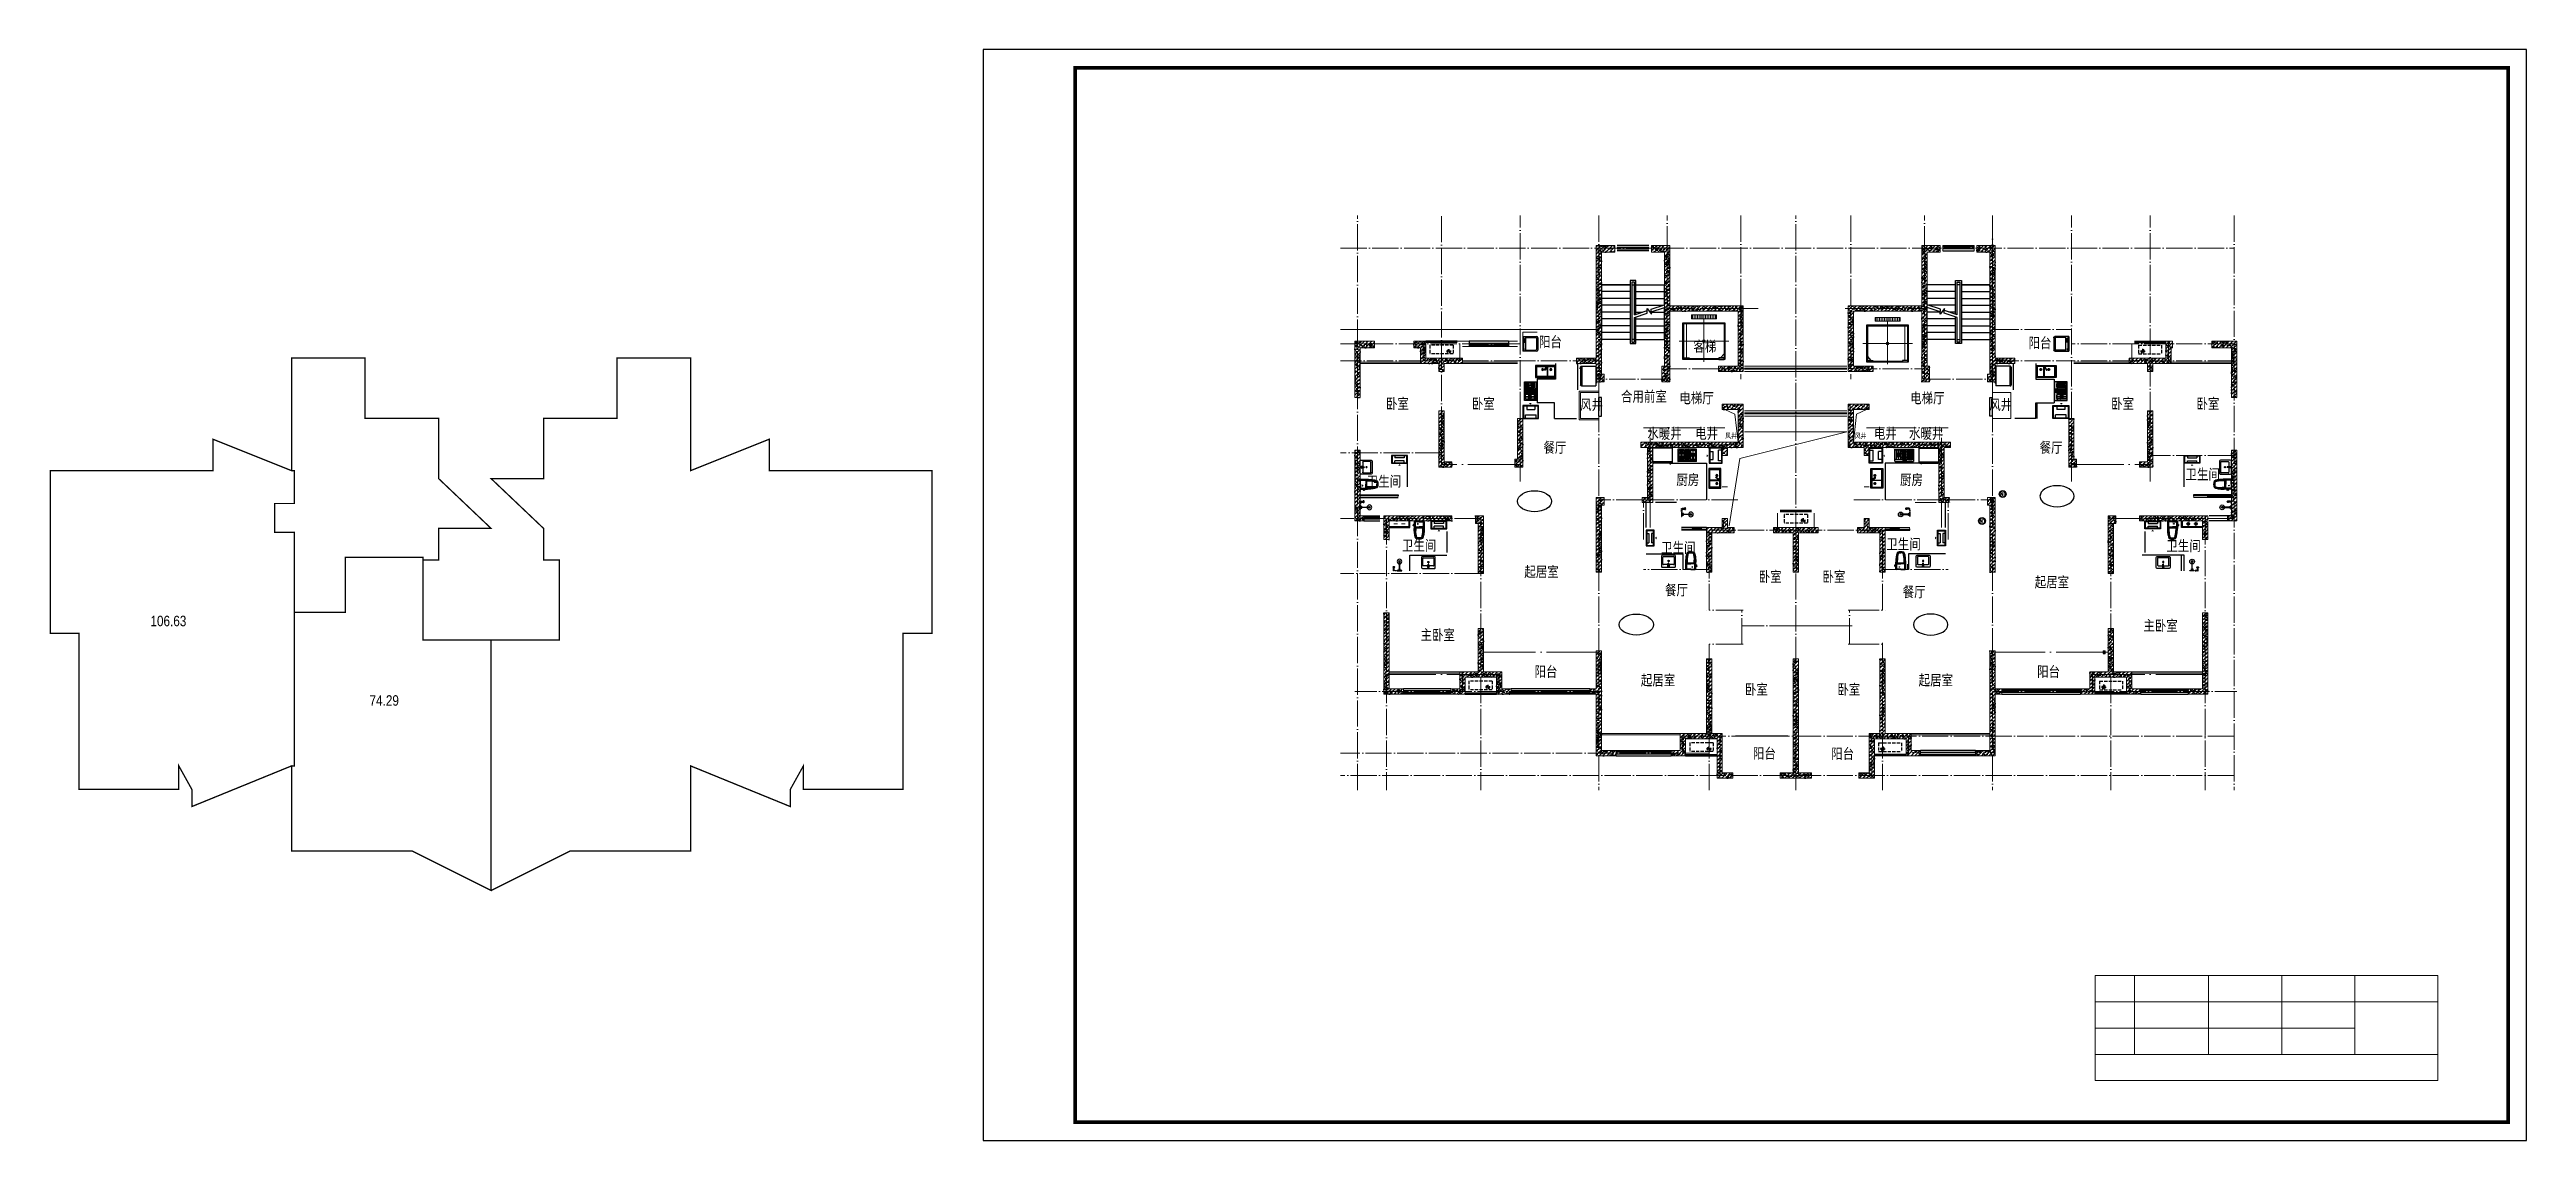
# Model space of a CAD drawing. Extents: x -23790 to 70590, y -14311 to 27269.
import ezdxf

# ---------------------------------------------------------------- set-up
doc = ezdxf.new("R2010")
doc.units = 0
doc.header["$LTSCALE"] = 1000
doc.header["$MEASUREMENT"] = 0
doc.linetypes.add('DASH', pattern=[0.35, 0.25, -0.1])
doc.linetypes.add('DOTE', pattern=[2.42, 2, -0.2, 0.02, -0.2])
doc.layers.get('0').update_dxf_attribs({"linetype": 'CONTINUOUS'})
for name, color, linetype, lineweight in [('DOTE', 1, 'DOTE', 0), ('WALL', 255, 'CONTINUOUS', 20), ('五金', 136, 'CONTINUOUS', 9), ('固定家具线', 243, 'CONTINUOUS', 20), ('看线', 170, 'CONTINUOUS', 0), ('结构细线', 250, 'CONTINUOUS', 15), ('面积', 190, 'CONTINUOUS', 5)]:
    doc.layers.add(name, color=color, linetype=linetype, lineweight=lineweight)
for name, color, linetype in [('EQUIP-照明', 3, 'CONTINUOUS'), ('fd', 4, 'CONTINUOUS'), ('JJ', 8, 'CONTINUOUS'), ('KT', 8, 'CONTINUOUS'), ('pm-台阶', 163, 'CONTINUOUS'), ('PS', 4, 'CONTINUOUS'), ('PUB_TITLE', 4, 'CONTINUOUS'), ('RAIL', 163, 'CONTINUOUS'), ('STAIR', 3, 'CONTINUOUS'), ('T-DESW', 35, 'CONTINUOUS'), ('WINDOW', 4, 'CONTINUOUS'), ('家具', 8, 'CONTINUOUS'), ('空调', 8, 'CONTINUOUS')]:
    doc.layers.add(name, color=color, linetype=linetype)
doc.styles.add('Arial', font='ARIAL.TTF')
doc.styles.add('ROMAND', font='romand')
doc.styles.get("Standard").update_dxf_attribs({"font": 'GBENOR', "bigfont": 'GBCBIG'})
pattern_1 = [(45, (-2782303.07, -249001.32), (-70.710678, 70.710678), []), (50, (-2782303.07, -249001.32), (286.904073, -25.100854), [30, -330]), (355, (-2782303.07, -249001.32), (-55.500533, 300.876853), [24, -264]), (100.4514, (-2782279.17, -249003.4), (231.403753, 275.775817), [25.496076, -280.456845]), (46.1842, (-2782303.07, -248921.32), (426.89642, -66.207606), [45, -495]), (96.6356, (-2782267.5, -248926.84), (373.86508, 389.64715), [38.244115, -420.6852]), (351.1842, (-2782303.07, -248921.3), (373.86478, 389.64744), [36, -396]), (21, (-2782263.07, -248941.32), (238.76282, -161.047556), [30, -330]), (326, (-2782263.07, -248941.32), (97.326133, 290.060018), [24, -264]), (71.4514, (-2782243.18, -248954.74), (336.089051, 129.0122), [25.496076, -280.456845]), (37.5, (-2782303.07, -249001.32), (4.863942, 133.1575415), [0, -260.8, 0, -268, 0, -265]), (7.5, (-2782303.07, -249001.32), (105.227815, 157.764685), [0, -152.8, 0, -254.8, 0, -101]), (327.5, (-2782392.27, -249001.32), (213.5289745, -9.0219487), [0, -100, 0, -312, 0, -414]), (317.5, (-2782432.27, -249001.32), (233.274468, 40.041993), [0, -130, 0, -207.2, 0, -294])]

msp = doc.modelspace()

# ---------------------------------------------------------------- texts
at = {"layer": 'EQUIP-照明', "linetype": 'Continuous', "style": 'ROMAND', "width": 0.7}
for p in [(50539, 10254), (49752, 9225)]:
    msp.add_text('N1', height=150, dxfattribs=at).set_placement(p)
at = {"layer": 'T-DESW', "color": 3, "style": 'Arial', "width": 0.8}
for s, height, p in [('阳台', 400, (32964, 15928)), ('客梯', 400, (38849, 15754)), ('阳台', 400, (51620, 15890)), ('合用前室', 400, (36090, 13847)), ('电梯厅', 400, (38313, 13785)), ('电梯厅', 400, (47108, 13785)), ('卧室', 400, (27135, 13576)), ('卧室', 400, (30406, 13576)), ('风井', 400, (34530, 13533)), ('风井', 400, (50120, 13533)), ('卧室', 400, (54762, 13576)), ('卧室', 400, (58015, 13576)), ('餐厅', 400, (33132, 11900)), ('水暖井', 400, (37091, 12432)), ('电井', 400, (38917, 12432)), ('风井', 200, (40060, 12443)), ('风井', 200, (44992, 12443)), ('电井', 400, (45725, 12432)), ('水暖井', 400, (47061, 12432)), ('餐厅', 400, (52040, 11900)), ('卫生间', 400, (57599, 10880)), ('卫生间', 400, (26404, 10611)), ('厨房', 400, (38199, 10672)), ('厨房', 400, (46722, 10672)), ('卫生间', 400, (27741, 8166)), ('卫生间', 400, (37619, 8085)), ('卫生间', 400, (46200, 8218)), ('卫生间', 400, (56870, 8152)), ('起居室', 400, (32406, 7166)), ('餐厅', 400, (37769, 6469)), ('卧室', 400, (41336, 6981)), ('卧室', 400, (43767, 6981)), ('餐厅', 400, (46822, 6397)), ('起居室', 400, (51854, 6771)), ('106.63', 400, (-19944, 5288)), ('主卧室', 400, (28452, 4759)), ('主卧室', 400, (55994, 5115)), ('阳台', 400, (32795, 3358)), ('阳台', 400, (51944, 3358)), ('起居室', 400, (36846, 3033)), ('卧室', 400, (40812, 2678)), ('卧室', 400, (44333, 2678)), ('起居室', 400, (47430, 3033)), ('74.29', 400, (-11596, 2259)), ('阳台', 400, (41117, 242)), ('阳台', 400, (44099, 230))]:
    msp.add_text(s, height=height, dxfattribs=at).set_placement(p)

# ---------------------------------------------------------------- blocks, each defined once
blk = doc.blocks.new('ev')
at = {"layer": '结构细线'}
h = blk.add_hatch(dxfattribs=at)
h.set_pattern_fill('ANSI31', color=256, scale=500, angle=45, style=0)
h.paths.add_polyline_path([(1227964, -497919), (1228914, -497919), (1228914, -497769), (1227964, -497769)])
at = {"layer": 'RAIL'}
blk.add_line((1227814, -499409), (1227669, -499249), dxfattribs=at)
for points in [[(1227639, -499469), (1229239, -499469), (1229239, -498069), (1227639, -498069)], [(1227871, -499469), (1227669, -499469), (1227669, -499409), (1227871, -499409)], [(1229008, -499469), (1229209, -499469), (1229209, -499409), (1229008, -499409)]]:
    blk.add_lwpolyline(points, close=True, dxfattribs=at)
for points in [[(1229209, -499439), (1229209, -499439), (1229209, -498099), (1227669, -498099), (1227669, -499439), (1227669, -499439)], [(1227871, -499439), (1229008, -499439)]]:
    blk.add_lwpolyline(points, dxfattribs=at)
at = {"layer": '看线'}
blk.add_line((1229099, -499409), (1229099, -498099), dxfattribs=at)
at = {"layer": '结构细线'}
for p, q in [((1228439, -497919), (1228439, -499552)), ((1227489, -498769), (1229389, -498769))]:
    blk.add_line(p, q, dxfattribs=at)
blk.add_lwpolyline([(1227964, -497919), (1228914, -497919), (1228914, -497769), (1227964, -497769)], close=True, dxfattribs=at)
blk.add_circle((1228439, -498769), 50, dxfattribs=at)
blk = doc.blocks.new('A$C6EA5130D')
at = {"layer": '五金', "lineweight": -3}
for p, q in [((68, 25), (68, 15)), ((85, 353), (85, 30)), ((95, 30), (95, 353)), ((111, 25), (111, 15)), ((291, 38), (291, 113)), ((321, 60), (291, 60)), ((321, 38), (321, 113))]:
    blk.add_line(p, q, dxfattribs=at)
at = {"layer": '五金', "color": 8}
for p, q in [((75, 22), (75, 15)), ((105, 25), (105, 15))]:
    blk.add_line(p, q, dxfattribs=at)
at = {"layer": '五金', "lineweight": -3}
for points in [[(175, 0), (5, 0), (5, 10), (34, 15), (80, 15)], [(62, 46), (52, 46), (52, 50), (62, 50)], [(75, 25), (62, 25), (62, 70), (85, 70)], [(95, 70), (118, 70), (118, 25), (105, 25)], [(100, 15), (145, 15), (175, 10), (175, 0)], [(118, 50), (128, 50), (128, 46), (118, 46)], [(294, 29), (294, 0), (317, 0), (317, 29)]]:
    blk.add_lwpolyline(points, dxfattribs=at)
for points in [[(59, 0), (59, 10), (121, 10), (121, 0)], [(261, 0), (261, 10), (205, 10), (205, 0)]]:
    blk.add_lwpolyline(points, close=True, dxfattribs=at)
at = {"layer": '五金', "color": 8}
for points in [[(80, 22), (75, 22), (75, 50), (85, 50)], [(95, 50), (105, 50), (105, 22), (100, 22)]]:
    blk.add_lwpolyline(points, dxfattribs=at)
blk.add_lwpolyline([(80, 10), (80, 30), (100, 30), (100, 10)], close=True, dxfattribs=at)
at = {"layer": '五金', "lineweight": -3}
blk.add_circle((90, 353), 89.5, dxfattribs=at)
at = {"layer": '五金', "color": 8}
for centre, radius in [((90, 353), 5), ((306, 87), 15), ((306, 38), 15)]:
    blk.add_circle(centre, radius, dxfattribs=at)
for centre, radius, start, end in [((90, 353), 35, 278.21321, 261.78679), ((90, 353), 9, 303.74899, 236.25101), ((306, 87), 17, 331.92751, 208.07249), ((306, 38), 17, 151.92751, 226.66408), ((306, 38), 17, 313.33592, 28.07249)]:
    blk.add_arc(centre, radius, start, end, dxfattribs=at)
at = {"layer": '五金', "lineweight": -3}
for centre, start, end in [((274, 107), 19.67326, 73.58193), ((337, 107), 106.41807, 160.32674)]:
    blk.add_arc(centre, 17.7, start, end, dxfattribs=at)
at = {"layer": '五金', "lineweight": -3, "extrusion": (0, 0, -1)}
for centre, major_axis, ratio, start_param, end_param in [((306, 136), (33.6, 0), 0.612909, 2.761972, 6.662806), ((306, 126), (-31.4, 0), 0.47884, -1.072899, 4.214492)]:
    blk.add_ellipse(centre, major_axis=major_axis, ratio=ratio, start_param=start_param, end_param=end_param, dxfattribs=at)
blk = doc.blocks.new('A$C6CE46E26')
at = {"layer": 'fd'}
blk.add_lwpolyline([(0, 284, 100, 0, 0), (62, 284, 0, 0, 0)], format="xyseb", dxfattribs=at)
at = {"layer": '家具'}
for p, q in [((112, 452), (239, 452)), ((112, 148), (239, 148)), ((239, 148), (239, 452)), ((445, 98), (445, 502)), ((572, 502), (445, 502)), ((572, 98), (445, 98))]:
    blk.add_line(p, q, dxfattribs=at)
for points in [[(592, 0), (592, 600), (92, 600), (92, 0)], [(572, 20), (572, 580), (112, 580), (112, 20)]]:
    blk.add_lwpolyline(points, close=True, dxfattribs=at)
blk = doc.blocks.new('A$C0032228E')
at = {"layer": 'fd'}
blk.add_lwpolyline([(302, 0, 100, 0, 0), (302, 62, 0, 0, 0)], format="xyseb", dxfattribs=at)
at = {"layer": '家具'}
for p, q in [((123, 372), (123, 295)), ((477, 295), (123, 295)), ((477, 189), (123, 189)), ((123, 112), (123, 189)), ((477, 372), (477, 295)), ((477, 112), (477, 189))]:
    blk.add_line(p, q, dxfattribs=at)
for points in [[(600, 392), (0, 392), (0, 92), (600, 92)], [(580, 372), (20, 372), (20, 112), (580, 112)]]:
    blk.add_lwpolyline(points, close=True, dxfattribs=at)
blk = doc.blocks.new('A$C624F4EDD')
at = {"layer": 'KT', "linetype": 'DASH', "ltscale": 0.5}
for p, q in [((880, 330), (0, 330)), ((0, 330), (0, 0)), ((811, 103), (628, 103)), ((724, 186), (724, 17)), ((880, 330), (880, 0)), ((880, 0), (0, 0))]:
    blk.add_line(p, q, dxfattribs=at)
at = {"layer": 'KT', "linetype": 'DASH', "ltscale": 0.5, "extrusion": (0, 0, -1)}
blk.add_ellipse((724, 103), major_axis=(-0.1, 65.5), ratio=1, start_param=-1.569217, end_param=4.713968, dxfattribs=at)
blk = doc.blocks.new('A$C37A63D83')
at = {"layer": '家具'}
for p, q in [((0, 125), (0, 165)), ((38, 172), (7, 172)), ((38, 118), (7, 118)), ((40, 170), (40, 275)), ((40, 23), (40, 122)), ((229, 0), (63, 0)), ((229, 0), (396, 0)), ((405, 279), (405, 280)), ((409, 230), (409, 316)), ((418, 23), (418, 275))]:
    blk.add_line(p, q, dxfattribs=at)
at = {"layer": '家具', "color": 8}
for p, q in [((38, 172), (42, 172)), ((38, 118), (42, 118)), ((40, 153), (40, 162)), ((40, 137), (40, 146)), ((40, 121), (40, 130)), ((49, 230), (49, 316)), ((49, 230), (229, 230)), ((49, 230), (91, 212)), ((49, 125), (49, 165)), ((54, 279), (54, 280)), ((63, 275), (58, 275)), ((63, 253), (63, 275)), ((76, 36), (76, 198)), ((81, 235), (229, 235)), ((91, 212), (229, 212)), ((99, 250), (99, 356)), ((99, 221), (229, 221)), ((229, 14), (99, 14)), ((229, 247), (103, 247)), ((111, 247), (229, 247)), ((152, 636), (128, 636)), ((136, 660), (323, 660)), ((229, 660), (136, 660)), ((162, 636), (152, 636)), ((162, 636), (229, 636)), ((297, 636), (229, 636)), ((229, 247), (356, 247)), ((348, 247), (229, 247)), ((378, 235), (229, 235)), ((409, 230), (229, 230)), ((360, 221), (229, 221)), ((368, 212), (229, 212)), ((229, 14), (360, 14)), ((297, 636), (307, 636)), ((307, 636), (331, 636)), ((360, 250), (360, 356)), ((409, 230), (368, 212)), ((382, 36), (382, 198)), ((396, 253), (396, 275)), ((396, 275), (400, 275))]:
    blk.add_line(p, q, dxfattribs=at)
blk.add_circle((176, 95), 11.4, dxfattribs=at)
at = {"layer": '家具'}
for centre, radius, start, end in [((7, 165), 7.2, 90, 180), ((7, 125), 7.2, 180, 270), ((7035, 15), 7000, 176.39994, 177.87525), ((63, 23), 22.5, 180, 270), ((979, 321), 939, 160.46268, 171.82378), ((107, 630), 13.5, 147.26486, 160.46289), ((159, 597), 75.7, 123.74728, 147.26486), ((217, 423), 257, 87.12096, 112.8427), ((242, 423), 257, 67.1573, 92.87904), ((300, 597), 75.7, 32.73514, 56.25272), ((346, 630), 13.5, 21.34013, 45.04567), ((352, 630), 13.5, 19.53711, 32.73514), ((-520, 321), 939, 8.17733, 19.53711), ((396, 23), 22.5, 270, 0), ((-6576, 15), 7000, 2.12475, 3.60006)]:
    blk.add_arc(centre, radius, start, end, dxfattribs=at)
at = {"layer": '家具', "color": 8}
for centre, radius, start, end in [((42, 165), 7.2, 0, 90), ((42, 125), 7.2, 270, 0), ((545, 367), 499, 169.88512, 189.98228), ((824, 353), 776, 158.65987, 172.47632), ((58, 279), 4.5, 180, 270), ((942, 340), 881, 161.70587, 184.28974), ((81, 253), 18, 180, 270), ((99, 198), 22.5, 90, 180), ((99, 36), 22.5, 180, 270), ((933, 353), 834, 161.50274, 179.81806), ((103, 250), 3.6, 180, 270), ((113, 630), 13.5, 134.95433, 158.65987), ((347, 396), 344, 131.92233, 134.95433), ((130, 611), 25.3, 94.61237, 166.25294), ((138, 626), 34, 87.42069, 128.06865), ((159, 612), 18, 109.18125, 161.50274), ((214, 386), 250, 86.59247, 104.15157), ((245, 386), 250, 75.84843, 93.40753), ((300, 612), 18, 18.49726, 70.81875), ((-474, 353), 834, 0.18194, 18.49726), ((321, 626), 34, 51.93135, 92.57931), ((329, 611), 25.3, 13.74706, 85.38763), ((112, 396), 344, 45.04567, 48.07767), ((-483, 340), 881, 355.71026, 18.29413), ((356, 250), 3.6, 270, 0), ((-365, 353), 776, 7.52368, 21.34013), ((360, 198), 22.5, 0, 90), ((360, 36), 22.5, 270, 0), ((378, 253), 18, 270, 0), ((400, 279), 4.5, 270, 0), ((-86, 367), 499, 350.01772, 10.11488)]:
    blk.add_arc(centre, radius, start, end, dxfattribs=at)
blk = doc.blocks.new('dfdsf')
at = {"layer": '家具'}
for p, q in [((-6119, -27345), (-6119, -27726)), ((-5626, -27307), (-6081, -27307)), ((-5588, -27726), (-5588, -27345)), ((-6081, -27765), (-5626, -27765))]:
    blk.add_line(p, q, dxfattribs=at)
at = {"layer": '家具', "color": 8}
for p, q in [((-5872, -27364), (-5886, -27364)), ((-5867, -27351), (-5876, -27341)), ((-5854, -27345), (-5854, -27332)), ((-5831, -27341), (-5840, -27350)), ((-5835, -27364), (-5821, -27364)), ((-6068, -27695), (-6068, -27428)), ((-6049, -27409), (-5869, -27409)), ((-5658, -27714), (-6049, -27714)), ((-5867, -27377), (-5876, -27387)), ((-5870, -27392), (-5866, -27466)), ((-5866, -27466), (-5841, -27466)), ((-5854, -27383), (-5854, -27396)), ((-5837, -27392), (-5841, -27466)), ((-5831, -27387), (-5840, -27377)), ((-5838, -27409), (-5658, -27409)), ((-5639, -27428), (-5639, -27695))]:
    blk.add_line(p, q, dxfattribs=at)
for centre, radius in [((-5854, -27364), 32.3), ((-5854, -27364), 18.8), ((-5855, -27549), 25.4), ((-5855, -27549), 16)]:
    blk.add_circle(centre, radius, dxfattribs=at)
at = {"layer": '家具'}
for centre, start, end in [((-6081, -27345), 90, 180), ((-5626, -27345), 0, 90), ((-6081, -27726), 180, 270), ((-5626, -27726), 270, 0)]:
    blk.add_arc(centre, 38.1, start, end, dxfattribs=at)
at = {"layer": '家具', "color": 8}
for centre, start, end in [((-6049, -27428), 90, 180), ((-6049, -27695), 180, 270), ((-5658, -27428), 0, 90), ((-5658, -27695), 270, 0)]:
    blk.add_arc(centre, 19.1, start, end, dxfattribs=at)
blk = doc.blocks.new('A$C0C200289')
at = {"layer": '家具'}
for p, q in [((-150, 72), (-150, 597)), ((600, 597), (-150, 597)), ((-144, 72), (-150, 72)), ((-150, 53), (-150, 62)), ((-144, 62), (-150, 62)), ((-144, 62), (-144, 72)), ((568, 22), (-118, 22)), ((500, 623), (-48, 623)), ((-48, 613), (-48, 623)), ((500, 613), (-48, 613)), ((499, 22), (499, 0)), ((500, 613), (500, 623)), ((535, 22), (535, 0)), ((594, 62), (594, 72)), ((594, 72), (600, 72)), ((594, 62), (600, 62)), ((600, 72), (600, 597)), ((600, 53), (600, 62)), ((499, 0), (535, 0))]:
    blk.add_line(p, q, dxfattribs=at)
at = {"layer": '家具', "color": 251}
for p, q in [((594, 72), (-144, 72)), ((594, 62), (-144, 62))]:
    blk.add_line(p, q, dxfattribs=at)
at = {"layer": '家具'}
for centre, start, end in [((-118, 53), 180, 270), ((568, 53), 270, 0)]:
    blk.add_arc(centre, 31.5, start, end, dxfattribs=at)
blk = doc.blocks.new('ddfdf')
at = {"layer": '家具'}
for p, q in [((15801, -30110), (15801, -30822)), ((16260, -30111), (15801, -30110)), ((16270, -30121), (16270, -30812)), ((15801, -30822), (16260, -30822))]:
    blk.add_line(p, q, dxfattribs=at)
at = {"layer": '家具', "color": 251}
for p, q in [((15826, -30314), (15826, -30189)), ((15834, -30314), (15834, -30189)), ((15856, -30159), (16163, -30159)), ((15856, -30167), (16163, -30167)), ((15952, -30159), (15957, -30157)), ((15968, -30208), (15952, -30159)), ((15957, -30157), (15973, -30206)), ((16062, -30157), (16046, -30206)), ((16051, -30208), (16067, -30159)), ((16067, -30159), (16062, -30157)), ((16185, -30189), (16185, -30315)), ((16193, -30189), (16193, -30315)), ((16201, -30822), (16202, -30111)), ((15829, -30248), (15829, -30252)), ((15947, -30248), (15829, -30248)), ((15829, -30252), (15947, -30252)), ((15829, -30682), (15829, -30686)), ((15904, -30682), (15829, -30682)), ((15829, -30686), (15904, -30686)), ((15831, -30750), (15831, -30624)), ((15832, -30556), (15832, -30379)), ((15832, -30379), (15849, -30379)), ((15849, -30556), (15832, -30556)), ((15839, -30750), (15839, -30624)), ((15849, -30379), (15849, -30556)), ((16163, -30337), (15856, -30336)), ((16163, -30345), (15856, -30344)), ((15861, -30594), (16167, -30595)), ((15861, -30602), (16167, -30603)), ((16167, -30772), (15861, -30772)), ((16167, -30780), (15861, -30780)), ((15878, -30556), (15878, -30380)), ((15878, -30380), (15894, -30380)), ((15894, -30556), (15878, -30556)), ((15894, -30380), (15894, -30556)), ((15904, -30686), (15904, -30682)), ((15923, -30556), (15923, -30380)), ((15923, -30380), (15940, -30380)), ((15940, -30556), (15923, -30556)), ((15937, -30595), (15937, -30654)), ((15942, -30595), (15937, -30595)), ((15937, -30654), (15942, -30654)), ((15937, -30780), (15937, -30720)), ((15937, -30720), (15942, -30720)), ((15942, -30780), (15937, -30780)), ((15940, -30380), (15940, -30556)), ((15942, -30654), (15942, -30595)), ((15942, -30720), (15942, -30780)), ((15947, -30252), (15947, -30248)), ((15968, -30295), (15952, -30344)), ((15952, -30344), (15957, -30346)), ((15957, -30346), (15973, -30297)), ((15973, -30206), (15968, -30208)), ((15973, -30297), (15968, -30295)), ((15968, -30556), (15968, -30380)), ((15968, -30380), (15985, -30380)), ((15985, -30556), (15968, -30556)), ((15968, -30684), (15968, -30688)), ((16063, -30684), (15968, -30684)), ((15968, -30688), (16063, -30688)), ((15985, -30380), (15985, -30556)), ((16014, -30556), (16014, -30380)), ((16014, -30380), (16030, -30380)), ((16030, -30556), (16014, -30556)), ((16030, -30380), (16030, -30556)), ((16046, -30206), (16051, -30208)), ((16046, -30297), (16051, -30295)), ((16062, -30346), (16046, -30297)), ((16051, -30295), (16067, -30344)), ((16059, -30556), (16059, -30380)), ((16059, -30380), (16076, -30380)), ((16076, -30556), (16059, -30556)), ((16067, -30344), (16062, -30346)), ((16063, -30688), (16063, -30684)), ((16072, -30252), (16072, -30248)), ((16072, -30248), (16190, -30248)), ((16190, -30253), (16072, -30252)), ((16076, -30380), (16076, -30556)), ((16095, -30595), (16095, -30654)), ((16099, -30595), (16095, -30595)), ((16095, -30654), (16099, -30654)), ((16095, -30780), (16095, -30720)), ((16095, -30720), (16099, -30720)), ((16099, -30780), (16095, -30780)), ((16099, -30654), (16099, -30595)), ((16099, -30720), (16099, -30780)), ((16104, -30556), (16104, -30380)), ((16104, -30380), (16121, -30380)), ((16121, -30556), (16104, -30556)), ((16121, -30380), (16121, -30556)), ((16126, -30690), (16126, -30685)), ((16126, -30685), (16199, -30685)), ((16199, -30690), (16126, -30690)), ((16150, -30556), (16150, -30380)), ((16150, -30380), (16166, -30380)), ((16166, -30556), (16150, -30556)), ((16166, -30380), (16166, -30556)), ((16189, -30625), (16189, -30750)), ((16190, -30248), (16190, -30253)), ((16197, -30625), (16197, -30750)), ((16199, -30685), (16199, -30690))]:
    blk.add_line(p, q, dxfattribs=at)
for centre, radius in [((16013, -30253), 70.1), ((15936, -30685), 63.7), ((15936, -30685), 43), ((15936, -30685), 38), ((15936, -30685), 23), ((16013, -30253), 47.3), ((16013, -30253), 41.8), ((16013, -30253), 25.3), ((16096, -30687), 63.7), ((16096, -30687), 43), ((16096, -30687), 38), ((16096, -30687), 23), ((16235, -30426), 16.2), ((16238, -30542), 16.2), ((16240, -30485), 16.2)]:
    blk.add_circle(centre, radius, dxfattribs=at)
for centre, radius, start, end in [((15856, -30189), 30, 89.96104, 179.96104), ((15856, -30189), 22, 89.96104, 179.96104), ((16163, -30189), 30, 359.96104, 89.96104), ((16163, -30189), 22, 359.96104, 89.96104), ((15856, -30314), 30, 179.96104, 269.96104), ((15861, -30624), 30, 89.96104, 179.96104), ((15861, -30750), 30, 179.96104, 269.96104), ((15856, -30314), 22, 179.96104, 269.96104), ((15861, -30624), 22, 89.96104, 179.96104), ((15861, -30750), 22, 179.96104, 269.96104), ((16163, -30315), 30, 269.96104, 359.96104), ((16163, -30315), 22, 269.96104, 359.96104), ((16167, -30625), 30, 359.96104, 89.96104), ((16167, -30625), 22, 359.96104, 89.96104), ((16167, -30750), 30, 269.96104, 359.96104), ((16167, -30750), 22, 269.96104, 359.96104)]:
    blk.add_arc(centre, radius, start, end, dxfattribs=at)
at = {"layer": '家具'}
for centre, start, end in [((16260, -30121), 0, 89.96104), ((16260, -30812), 269.96104, 0)]:
    blk.add_arc(centre, 10, start, end, dxfattribs=at)
blk = doc.blocks.new('A$C1BE601A8')
at = {"layer": '家具'}
for p, q in [((0, 0), (0, 450)), ((0, 450), (757, 450)), ((757, 0), (0, 0)), ((757, 450), (757, 0))]:
    blk.add_line(p, q, dxfattribs=at)
at = {"layer": '家具', "color": 251}
for p, q in [((10, 10), (10, 440)), ((10, 440), (747, 440)), ((747, 10), (10, 10)), ((41, 393), (41, 50)), ((273, 408), (56, 408)), ((56, 35), (273, 35)), ((226, 300), (130, 300)), ((178, 248), (178, 348)), ((288, 50), (288, 393)), ((315, 427), (293, 411)), ((293, 411), (390, 273)), ((311, 393), (311, 50)), ((412, 288), (315, 427)), ((695, 408), (326, 408)), ((326, 35), (695, 35)), ((534, 300), (438, 300)), ((486, 248), (486, 348)), ((710, 50), (710, 393)), ((747, 440), (747, 10))]:
    blk.add_line(p, q, dxfattribs=at)
for centre, radius in [((178, 300), 36.1), ((178, 300), 27.1), ((486, 300), 36.1), ((486, 300), 27.1)]:
    blk.add_circle(centre, radius, dxfattribs=at)
for centre, radius, start, end in [((56, 393), 15, 90, 180), ((56, 50), 15, 180, 270), ((273, 393), 15, 0, 90), ((273, 50), 15, 270, 0), ((304, 419), 21.7, 342.60679, 267.3353), ((326, 393), 15, 90, 180), ((326, 50), 15, 180, 270), ((401, 281), 13.3, 214.97105, 34.97105), ((695, 393), 15, 0, 90), ((695, 50), 15, 270, 0)]:
    blk.add_arc(centre, radius, start, end, dxfattribs=at)
blk = doc.blocks.new('_E20')
for p, q in [((345, 0), (-345, 0)), ((-302, -36), (-345, -36)), ((-307, -144), (-307, -611)), ((-302, -35), (-302, -66)), ((-302, -66), (-219, -66)), ((267, -651), (-267, -651)), ((-219, -66), (-219, -35)), ((345, -36), (-219, -36)), ((123, -87), (123, -99)), ((133, -96), (133, -113)), ((198, -96), (133, -96)), ((133, -113), (198, -113)), ((198, -113), (198, -96)), ((215, -88), (215, -99)), ((307, -144), (307, -611))]:
    blk.add_line(p, q)
at = {"linetype": 'Continuous'}
for p, q in [((-345, -656), (-345, 0)), ((345, 0), (345, -656)), ((-345, -145), (345, -145)), ((295, -706), (-295, -706))]:
    blk.add_line(p, q, dxfattribs=at)
blk.add_lwpolyline([(83, -94, 0.185158), (88, -107, 0.1020418), (108, -122, 0.0608615), (133, -130, 0.0471731), (166, -133, 0.0471731), (200, -130, 0.0608615), (225, -122, 0.1020418), (245, -107, 0.185158), (250, -94, 0.185158), (245, -82, 0.1020418), (225, -67, 0.0608615), (200, -59, 0.0471731), (166, -56, 0.0471731), (133, -59, 0.0608615), (108, -67, 0.1020418), (88, -82, 0.185158)], format="xyb", close=True)
for points in [[(215, -88, 0.259034), (213, -85, 0.0762762), (201, -80, 0.0365148), (188, -77, 0.026615), (169, -76, 0.026615), (150, -77, 0.0365148), (137, -80, 0.0762762), (125, -85, 0.259034), (123, -88, 0.0784622), (123, -89, 0.0567625)], [(215, -99, 0.259034), (213, -95, 0.0762762), (201, -90, 0.0365148), (188, -88, 0.026615), (169, -87, 0.026615), (150, -88, 0.0365148), (137, -90, 0.0762762), (125, -95, 0.259034), (123, -99, 0.259034), (125, -102, 0.0567625), (133, -106, 0.0365148)], [(198, -108, 0.0087359), (201, -107, 0.0762762), (213, -102, 0.259034), (215, -99, 0.259034)]]:
    blk.add_lwpolyline(points, format="xyb")
blk.add_circle((-259, -35), 17.5)
for centre, start, end in [((-295, -656), 180, 270), ((295, -656), 270, 0)]:
    blk.add_arc(centre, 50, start, end, dxfattribs=at)
for centre, start, end in [((-267, -611), 180, 270), ((267, -611), 270, 0)]:
    blk.add_arc(centre, 40, start, end)
at = {"width": 0.8, "flags": 9}
for tag in ['XSIZE', 'YSIZE']:
    blk.add_attdef(tag, (0, 0), '', height=0.5, dxfattribs=at)
blk = doc.blocks.new('A$C5A8C3281')
at = {"layer": 'JJ', "ltscale": 0.6}
h = blk.add_hatch(dxfattribs=at)
h.set_pattern_fill('钢筋混凝土', color=256, scale=40, style=0)
h.set_pattern_definition(pattern_1)
h.paths.add_polyline_path([(9900, 3400), (9900, 3650), (9200, 3650), (9200, -650), (8450, -650), (8450, -850), (9200, -850), (9200, -1250), (9400, -1250), (9400, 3400)])
h = blk.add_hatch(dxfattribs=at)
h.set_pattern_fill('钢筋混凝土', color=256, scale=40, style=0)
h.set_pattern_definition(pattern_1)
h.paths.add_polyline_path([(11300, 3650), (11300, 3400), (11800, 3400), (11800, -950), (12000, -950), (12000, 1150), (14600, 1150), (14600, -950), (13850, -950), (13850, -1150), (14800, -1150), (14800, 1350), (12000, 1350), (12000, 3650)])
h = blk.add_hatch(dxfattribs=at)
h.set_pattern_fill('钢筋混凝土', color=256, scale=40, style=0)
h.set_pattern_definition(pattern_1)
h.paths.add_polyline_path([(22300, 3400), (22300, 3650), (21600, 3650), (21600, 1350), (18800, 1350), (18800, -1150), (19750, -1150), (19750, -950), (19000, -950), (19000, 1150), (21600, 1150), (21600, -950), (21800, -950), (21800, 3400)])
h = blk.add_hatch(dxfattribs=at)
h.set_pattern_fill('钢筋混凝土', color=256, scale=40, style=0)
h.set_pattern_definition(pattern_1)
h.paths.add_polyline_path([(23700, 3650), (23700, 3400), (24200, 3400), (24200, -1250), (24400, -1250), (24400, -850), (25150, -850), (25150, -650), (24400, -650), (24400, 3650)])
h = blk.add_hatch(dxfattribs=at)
h.set_pattern_fill('钢筋混凝土', color=256, scale=40, style=0)
h.set_pattern_definition(pattern_1)
h.paths.add_polyline_path([(750, 0), (0, 0), (0, -2150), (200, -2150), (200, -250), (750, -250)])
h = blk.add_hatch(dxfattribs=at)
h.set_pattern_fill('钢筋混凝土', color=256, scale=40, style=0)
h.set_pattern_definition(pattern_1)
h.paths.add_polyline_path([(2700, 0), (2250, 0), (2250, -250), (2500, -250), (2500, -850), (3200, -850), (3200, -1150), (3400, -1150), (3400, -850), (4100, -850), (4100, -650), (2700, -650)])
h = blk.add_hatch(dxfattribs=at)
h.set_pattern_fill('钢筋混凝土', color=256, scale=40, style=0)
h.set_pattern_definition(pattern_1)
h.paths.add_polyline_path([(31150, 0), (30900, 0), (30900, -650), (29500, -650), (29500, -850), (30200, -850), (30200, -1150), (30400, -1150), (30400, -850), (31100, -850), (31100, -250), (31150, -250)])
h = blk.add_hatch(dxfattribs=at)
h.set_pattern_fill('钢筋混凝土', color=256, scale=40, style=0)
h.set_pattern_definition(pattern_1)
h.paths.add_polyline_path([(33600, 0), (32650, 0), (32650, -250), (33400, -250), (33400, -2150), (33600, -2150)])
h = blk.add_hatch(dxfattribs=at)
h.set_pattern_fill('钢筋混凝土', color=256, scale=40, style=0)
h.set_pattern_definition(pattern_1)
h.paths.add_polyline_path([(9500, -1250), (9200, -1250), (9200, -1550), (9500, -1550)])
h = blk.add_hatch(dxfattribs=at)
h.set_pattern_fill('钢筋混凝土', color=256, scale=40, style=0)
h.set_pattern_definition(pattern_1)
h.paths.add_polyline_path([(12000, -950), (11700, -950), (11700, -1550), (12000, -1550)])
h = blk.add_hatch(dxfattribs=at)
h.set_pattern_fill('钢筋混凝土', color=256, scale=40, style=0)
h.set_pattern_definition(pattern_1)
h.paths.add_polyline_path([(21900, -950), (21600, -950), (21600, -1550), (21900, -1550)])
h = blk.add_hatch(dxfattribs=at)
h.set_pattern_fill('钢筋混凝土', color=256, scale=40, style=0)
h.set_pattern_definition(pattern_1)
h.paths.add_polyline_path([(24400, -1250), (24100, -1250), (24100, -1550), (24400, -1550)])
h = blk.add_hatch(dxfattribs=at)
h.set_pattern_fill('钢筋混凝土', color=256, scale=40, style=0)
h.set_pattern_definition(pattern_1)
h.paths.add_polyline_path([(3400, -2650), (3200, -2650), (3200, -4800), (3700, -4800), (3700, -4600), (3400, -4600)])
h = blk.add_hatch(dxfattribs=at)
h.set_pattern_fill('钢筋混凝土', color=256, scale=40, style=0)
h.set_pattern_definition(pattern_1)
h.paths.add_polyline_path([(14800, -2400), (14600, -2400), (14000, -2400), (14000, -2600), (14600, -2600), (14600, -3850), (10900, -3850), (10900, -4050), (11150, -4050), (11150, -5950), (10950, -5950), (10950, -6150), (11350, -6150), (11350, -4050), (14000, -4050), (14000, -4350), (14200, -4350), (14200, -4050), (14800, -4050)])
h = blk.add_hatch(dxfattribs=at)
h.set_pattern_fill('钢筋混凝土', color=256, scale=40, style=0)
h.set_pattern_definition(pattern_1)
h.paths.add_polyline_path([(22700, -3850), (19000, -3850), (19000, -2600), (19600, -2600), (19600, -2400), (18800, -2400), (18800, -4050), (19400, -4050), (19400, -4350), (19600, -4350), (19600, -4050), (22250, -4050), (22250, -6150), (22650, -6150), (22650, -5950), (22450, -5950), (22450, -4050), (22700, -4050)])
h = blk.add_hatch(dxfattribs=at)
h.set_pattern_fill('钢筋混凝土', color=256, scale=40, style=0)
h.set_pattern_definition(pattern_1)
h.paths.add_polyline_path([(30400, -2650), (30200, -2650), (30200, -4600), (29900, -4600), (29900, -4800), (30400, -4800)])
h = blk.add_hatch(dxfattribs=at)
h.set_pattern_fill('钢筋混凝土', color=256, scale=40, style=0)
h.set_pattern_definition(pattern_1)
h.paths.add_polyline_path([(6400, -2950), (6200, -2950), (6200, -4500), (6400, -4500)])
h = blk.add_hatch(dxfattribs=at)
h.set_pattern_fill('钢筋混凝土', color=256, scale=40, style=0)
h.set_pattern_definition(pattern_1)
h.paths.add_polyline_path([(27400, -2950), (27200, -2950), (27200, -4500), (27400, -4500)])
h = blk.add_hatch(dxfattribs=at)
h.set_pattern_fill('钢筋混凝土', color=256, scale=40, style=0)
h.set_pattern_definition(pattern_1)
h.paths.add_polyline_path([(200, -4150), (0, -4150), (0, -6850), (350, -6850), (350, -6650), (200, -6650)])
h = blk.add_hatch(dxfattribs=at)
h.set_pattern_fill('钢筋混凝土', color=256, scale=40, style=0)
h.set_pattern_definition(pattern_1)
h.paths.add_polyline_path([(6400, -4500), (6100, -4500), (6100, -4800), (6400, -4800)])
h = blk.add_hatch(dxfattribs=at)
h.set_pattern_fill('钢筋混凝土', color=256, scale=40, style=0)
h.set_pattern_definition(pattern_1)
h.paths.add_polyline_path([(27500, -4500), (27200, -4500), (27200, -4800), (27500, -4800)])
h = blk.add_hatch(dxfattribs=at)
h.set_pattern_fill('钢筋混凝土', color=256, scale=40, style=0)
h.set_pattern_definition(pattern_1)
h.paths.add_polyline_path([(33600, -4150), (33400, -4150), (33400, -6650), (33250, -6650), (33250, -6850), (33600, -6850)])
h = blk.add_hatch(dxfattribs=at)
h.set_pattern_fill('钢筋混凝土', color=256, scale=40, style=0)
h.set_pattern_definition(pattern_1)
h.paths.add_polyline_path([(9500, -5950), (9200, -5950), (9200, -6250), (9500, -6250)])
h = blk.add_hatch(dxfattribs=at)
h.set_pattern_fill('钢筋混凝土', color=256, scale=40, style=0)
h.set_pattern_definition(pattern_1)
h.paths.add_polyline_path([(9400, -6250), (9200, -6250), (9200, -8800), (9400, -8800)])
h = blk.add_hatch(dxfattribs=at)
h.set_pattern_fill('钢筋混凝土', color=256, scale=40, style=0)
h.set_pattern_definition(pattern_1)
h.paths.add_polyline_path([(24400, -5950), (24100, -5950), (24100, -6250), (24400, -6250)])
h = blk.add_hatch(dxfattribs=at)
h.set_pattern_fill('钢筋混凝土', color=256, scale=40, style=0)
h.set_pattern_definition(pattern_1)
h.paths.add_polyline_path([(24400, -6250), (24200, -6250), (24200, -8800), (24400, -8800)])
h = blk.add_hatch(dxfattribs=at)
h.set_pattern_fill('钢筋混凝土', color=256, scale=40, style=0)
h.set_pattern_definition(pattern_1)
h.paths.add_polyline_path([(3700, -6650), (1100, -6650), (1100, -7550), (1300, -7550), (1300, -6850), (3700, -6850)])
h = blk.add_hatch(dxfattribs=at)
h.set_pattern_fill('钢筋混凝土', color=256, scale=40, style=0)
h.set_pattern_definition(pattern_1)
h.paths.add_polyline_path([(4900, -6650), (4600, -6650), (4600, -6950), (4900, -6950)])
h = blk.add_hatch(dxfattribs=at)
h.set_pattern_fill('钢筋混凝土', color=256, scale=40, style=0)
h.set_pattern_definition(pattern_1)
h.paths.add_polyline_path([(4900, -6950), (4700, -6950), (4700, -8850), (4900, -8850)])
h = blk.add_hatch(dxfattribs=at)
h.set_pattern_fill('钢筋混凝土', color=256, scale=40, style=0)
h.set_pattern_definition(pattern_1)
h.paths.add_polyline_path([(14450, -7100), (14200, -7100), (14200, -6750), (14000, -6750), (14000, -7100), (13400, -7100), (13400, -8800), (13600, -8800), (13600, -7300), (14450, -7300)])
h = blk.add_hatch(dxfattribs=at)
h.set_pattern_fill('钢筋混凝土', color=256, scale=40, style=0)
h.set_pattern_definition(pattern_1)
h.paths.add_polyline_path([(17650, -7100), (15950, -7100), (15950, -7300), (16700, -7300), (16700, -8800), (16900, -8800), (16900, -7300), (17650, -7300)])
h = blk.add_hatch(dxfattribs=at)
h.set_pattern_fill('钢筋混凝土', color=256, scale=40, style=0)
h.set_pattern_definition(pattern_1)
h.paths.add_polyline_path([(20200, -7100), (19600, -7100), (19600, -6750), (19400, -6750), (19400, -7100), (19150, -7100), (19150, -7300), (20000, -7300), (20000, -8800), (20200, -8800)])
h = blk.add_hatch(dxfattribs=at)
h.set_pattern_fill('钢筋混凝土', color=256, scale=40, style=0)
h.set_pattern_definition(pattern_1)
h.paths.add_polyline_path([(29000, -6650), (28700, -6650), (28700, -6950), (29000, -6950)])
h = blk.add_hatch(dxfattribs=at)
h.set_pattern_fill('钢筋混凝土', color=256, scale=40, style=0)
h.set_pattern_definition(pattern_1)
h.paths.add_polyline_path([(28900, -6950), (28700, -6950), (28700, -8850), (28900, -8850)])
h = blk.add_hatch(dxfattribs=at)
h.set_pattern_fill('钢筋混凝土', color=256, scale=40, style=0)
h.set_pattern_definition(pattern_1)
h.paths.add_polyline_path([(32500, -6650), (29900, -6650), (29900, -6850), (32300, -6850), (32300, -7550), (32500, -7550)])
h = blk.add_hatch(dxfattribs=at)
h.set_pattern_fill('钢筋混凝土', color=256, scale=40, style=0)
h.set_pattern_definition(pattern_1)
h.paths.add_polyline_path([(1850, -13250), (1300, -13250), (1300, -10350), (1100, -10350), (1100, -13450), (1850, -13450)])
h = blk.add_hatch(dxfattribs=at)
h.set_pattern_fill('钢筋混凝土', color=256, scale=40, style=0)
h.set_pattern_definition(pattern_1)
h.paths.add_polyline_path([(32500, -10350), (32300, -10350), (32300, -13250), (31750, -13250), (31750, -13450), (32500, -13450)])
h = blk.add_hatch(dxfattribs=at)
h.set_pattern_fill('钢筋混凝土', color=256, scale=40, style=0)
h.set_pattern_definition(pattern_1)
h.paths.add_polyline_path([(5600, -12600), (4900, -12600), (4900, -10950), (4700, -10950), (4700, -12600), (4000, -12600), (4000, -13250), (3650, -13250), (3650, -13450), (4200, -13450), (4200, -12800), (5400, -12800), (5400, -13450), (5950, -13450), (5950, -13250), (5600, -13250)])
h = blk.add_hatch(dxfattribs=at)
h.set_pattern_fill('钢筋混凝土', color=256, scale=40, style=0)
h.set_pattern_definition(pattern_1)
h.paths.add_polyline_path([(28900, -10950), (28700, -10950), (28700, -12600), (28000, -12600), (28000, -13250), (27650, -13250), (27650, -13450), (28200, -13450), (28200, -12800), (29400, -12800), (29400, -13450), (29950, -13450), (29950, -13250), (29600, -13250), (29600, -12600), (28900, -12600)])
h = blk.add_hatch(dxfattribs=at)
h.set_pattern_fill('钢筋混凝土', color=256, scale=40, style=0)
h.set_pattern_definition(pattern_1)
h.paths.add_polyline_path([(9400, -11800), (9200, -11800), (9200, -13250), (8950, -13250), (8950, -13450), (9200, -13450), (9200, -15800), (9950, -15800), (9950, -15600), (9400, -15600)])
h = blk.add_hatch(dxfattribs=at)
h.set_pattern_fill('钢筋混凝土', color=256, scale=40, style=0)
h.set_pattern_definition(pattern_1)
h.paths.add_polyline_path([(13600, -12100), (13400, -12100), (13400, -14950), (12400, -14950), (12400, -15600), (12050, -15600), (12050, -15800), (12600, -15800), (12600, -15150), (13800, -15150), (13800, -16650), (14400, -16650), (14400, -16450), (14000, -16450), (14000, -14950), (13600, -14950)])
h = blk.add_hatch(dxfattribs=at)
h.set_pattern_fill('钢筋混凝土', color=256, scale=40, style=0)
h.set_pattern_definition(pattern_1)
h.paths.add_polyline_path([(16900, -12100), (16700, -12100), (16700, -16450), (16200, -16450), (16200, -16650), (17400, -16650), (17400, -16450), (16900, -16450)])
h = blk.add_hatch(dxfattribs=at)
h.set_pattern_fill('钢筋混凝土', color=256, scale=40, style=0)
h.set_pattern_definition(pattern_1)
h.paths.add_polyline_path([(20200, -12100), (20000, -12100), (20000, -14950), (19600, -14950), (19600, -16450), (19200, -16450), (19200, -16650), (19800, -16650), (19800, -15150), (21000, -15150), (21000, -15800), (21550, -15800), (21550, -15600), (21200, -15600), (21200, -14950), (20200, -14950)])
h = blk.add_hatch(dxfattribs=at)
h.set_pattern_fill('钢筋混凝土', color=256, scale=40, style=0)
h.set_pattern_definition(pattern_1)
h.paths.add_polyline_path([(24400, -11800), (24200, -11800), (24200, -15600), (23650, -15600), (23650, -15800), (24400, -15800), (24400, -13450), (24650, -13450), (24650, -13250), (24400, -13250)])
at = {"layer": 'WALL'}
for p, q in [((9200, 3650), (9200, -650)), ((9200, 3650), (9900, 3650)), ((9400, 3400), (9900, 3400)), ((9400, 3400), (9400, -1250)), ((9900, 3400), (9900, 3650)), ((12000, 3650), (11300, 3650)), ((11300, 3400), (11300, 3650)), ((11800, 3400), (11300, 3400)), ((11800, 3400), (11800, -950)), ((12000, 3650), (12000, 1350)), ((21600, 3650), (21600, 1350)), ((21600, 3650), (22300, 3650)), ((21800, 3400), (21800, -950)), ((21800, 3400), (22300, 3400)), ((22300, 3400), (22300, 3650)), ((24400, 3650), (23700, 3650)), ((23700, 3400), (23700, 3650)), ((24200, 3400), (23700, 3400)), ((24200, 3400), (24200, -1250)), ((24400, 3650), (24400, -650)), ((12000, 1350), (14800, 1350)), ((12000, 1150), (14600, 1150)), ((12000, 1150), (12000, -950)), ((14600, 1150), (14600, -950)), ((14800, -1150), (14800, 1350)), ((18800, 1350), (21600, 1350)), ((18800, -1150), (18800, 1350)), ((19000, 1150), (19000, -950)), ((19000, 1150), (21600, 1150)), ((21600, 1150), (21600, -950)), ((0, 0), (0, -2150)), ((0, 0), (750, 0)), ((200, -250), (200, -2150)), ((200, -250), (750, -250)), ((750, -250), (750, 0)), ((2700, 0), (2250, 0)), ((2250, -250), (2250, 0)), ((2500, -250), (2250, -250)), ((2500, -850), (2500, -250)), ((2500, -850), (3200, -850)), ((2700, -650), (2700, 0)), ((2700, -650), (4100, -650)), ((3200, -1150), (3200, -850)), ((3400, -1150), (3400, -850)), ((3400, -850), (4100, -850)), ((4100, -850), (4100, -650)), ((8450, -850), (8450, -650)), ((8450, -650), (9200, -650)), ((8450, -850), (9200, -850)), ((9200, -850), (9200, -1250)), ((24400, -650), (25150, -650)), ((24400, -850), (25150, -850)), ((24400, -850), (24400, -1250)), ((25150, -850), (25150, -650)), ((29500, -650), (30900, -650)), ((29500, -850), (29500, -650)), ((29500, -850), (30200, -850)), ((30200, -1150), (30200, -850)), ((30400, -1150), (30400, -850)), ((30400, -850), (31100, -850)), ((30900, -650), (30900, 0)), ((30900, 0), (31150, 0)), ((31100, -850), (31100, -250)), ((31100, -250), (31150, -250)), ((31150, -250), (31150, 0)), ((33600, 0), (32650, 0)), ((32650, -250), (32650, 0)), ((33400, -250), (32650, -250)), ((33400, -250), (33400, -2150)), ((33600, 0), (33600, -2150)), ((3400, -1150), (3200, -1150)), ((14600, -950), (13850, -950)), ((13850, -1150), (13850, -950)), ((14800, -1150), (13850, -1150)), ((19750, -1150), (18800, -1150)), ((19000, -950), (19750, -950)), ((19750, -1150), (19750, -950)), ((30400, -1150), (30200, -1150)), ((200, -2150), (0, -2150)), ((3200, -4800), (3200, -2650)), ((3400, -2650), (3200, -2650)), ((3400, -4600), (3400, -2650)), ((14000, -2400), (14800, -2400)), ((14000, -2600), (14000, -2400)), ((14000, -2600), (14600, -2600)), ((14800, -2400), (14600, -2400)), ((14600, -2600), (14600, -3850)), ((14800, -4050), (14800, -2400)), ((18800, -4050), (18800, -2400)), ((19000, -2400), (18800, -2400)), ((19600, -2400), (18800, -2400)), ((19000, -2600), (19000, -3850)), ((19600, -2600), (19000, -2600)), ((19600, -2600), (19600, -2400)), ((30200, -4600), (30200, -2650)), ((30400, -2650), (30200, -2650)), ((30400, -4800), (30400, -2650)), ((33600, -2150), (33400, -2150)), ((6400, -2950), (6200, -2950)), ((6200, -2950), (6200, -4500)), ((6400, -4500), (6400, -2950)), ((27200, -2950), (27400, -2950)), ((27200, -4500), (27200, -2950)), ((27400, -2950), (27400, -4500)), ((0, -4150), (0, -6850)), ((200, -4150), (0, -4150)), ((200, -4150), (200, -6650)), ((3400, -4600), (3700, -4600)), ((3700, -4600), (3700, -4800)), ((10900, -3850), (14600, -3850)), ((10900, -4050), (10900, -3850)), ((11150, -4050), (10900, -4050)), ((11150, -5950), (11150, -4050)), ((11350, -4050), (14000, -4050)), ((11350, -6150), (11350, -4050)), ((14000, -4350), (14000, -4050)), ((14000, -4350), (14200, -4350)), ((14200, -4050), (14800, -4050)), ((14200, -4350), (14200, -4050)), ((18800, -4050), (19400, -4050)), ((19000, -3850), (22700, -3850)), ((19400, -4350), (19400, -4050)), ((19400, -4350), (19600, -4350)), ((19600, -4050), (22250, -4050)), ((19600, -4350), (19600, -4050)), ((22250, -6150), (22250, -4050)), ((22450, -4050), (22700, -4050)), ((22450, -5950), (22450, -4050)), ((22700, -4050), (22700, -3850)), ((29900, -4600), (30200, -4600)), ((29900, -4600), (29900, -4800)), ((33400, -4150), (33400, -6650)), ((33600, -4150), (33400, -4150)), ((33600, -4150), (33600, -6850)), ((3200, -4800), (3700, -4800)), ((29900, -4800), (30400, -4800)), ((9200, -6250), (9200, -8800)), ((9400, -6250), (9400, -8800)), ((10950, -5950), (11150, -5950)), ((10950, -5950), (10950, -6150)), ((10950, -6150), (11350, -6150)), ((22250, -6150), (22650, -6150)), ((22450, -5950), (22650, -5950)), ((22650, -5950), (22650, -6150)), ((24200, -6250), (24200, -8800)), ((24400, -6250), (24400, -8800)), ((350, -6850), (0, -6850)), ((350, -6650), (200, -6650)), ((350, -6850), (350, -6650)), ((1100, -6650), (1100, -7550)), ((3700, -6650), (1100, -6650)), ((1100, -7550), (1300, -7550)), ((1300, -7550), (1300, -6850)), ((3700, -6850), (1300, -6850)), ((3700, -6650), (3700, -6850)), ((4700, -8850), (4700, -6950)), ((4900, -8850), (4900, -6950)), ((13400, -7100), (14000, -7100)), ((13400, -7100), (13400, -8800)), ((13600, -7300), (13600, -8800)), ((13600, -7300), (14450, -7300)), ((14000, -6750), (14200, -6750)), ((14000, -6750), (14000, -7100)), ((14200, -7100), (14200, -6750)), ((14200, -7100), (14450, -7100)), ((14450, -7300), (14450, -7100)), ((15950, -7300), (15950, -7100)), ((15950, -7100), (17650, -7100)), ((15950, -7300), (16700, -7300)), ((16700, -8800), (16700, -7300)), ((16900, -7300), (17650, -7300)), ((16900, -8800), (16900, -7300)), ((17650, -7300), (17650, -7100)), ((19150, -7100), (19400, -7100)), ((19150, -7300), (19150, -7100)), ((19150, -7300), (20000, -7300)), ((19400, -6750), (19600, -6750)), ((19400, -7100), (19400, -6750)), ((19600, -6750), (19600, -7100)), ((19600, -7100), (20200, -7100)), ((20000, -7300), (20000, -8800)), ((20200, -7100), (20200, -8800)), ((28700, -8850), (28700, -6950)), ((28900, -8850), (28900, -6950)), ((32500, -6650), (29900, -6650)), ((29900, -6650), (29900, -6850)), ((32300, -6850), (29900, -6850)), ((32300, -7550), (32300, -6850)), ((32300, -7550), (32500, -7550)), ((32500, -6650), (32500, -7550)), ((33400, -6650), (33250, -6650)), ((33250, -6850), (33250, -6650)), ((33600, -6850), (33250, -6850)), ((4900, -8850), (4700, -8850)), ((9200, -8800), (9400, -8800)), ((13400, -8800), (13600, -8800)), ((16700, -8800), (16900, -8800)), ((20000, -8800), (20200, -8800)), ((24200, -8800), (24400, -8800)), ((28900, -8850), (28700, -8850)), ((1100, -10350), (1100, -13450)), ((1100, -10350), (1300, -10350)), ((1300, -13250), (1300, -10350)), ((32300, -13250), (32300, -10350)), ((32300, -10350), (32500, -10350)), ((32500, -10350), (32500, -13450)), ((4700, -12600), (4700, -10950)), ((4900, -10950), (4700, -10950)), ((4900, -12600), (4900, -10950)), ((28700, -12600), (28700, -10950)), ((28900, -10950), (28700, -10950)), ((28900, -12600), (28900, -10950)), ((9200, -11800), (9400, -11800)), ((9200, -11800), (9200, -13250)), ((9400, -11800), (9400, -15600)), ((13400, -12100), (13400, -14950)), ((13400, -12100), (13600, -12100)), ((13600, -12100), (13600, -14950)), ((16700, -16450), (16700, -12100)), ((16700, -12100), (16900, -12100)), ((16900, -16450), (16900, -12100)), ((20000, -12100), (20000, -14950)), ((20000, -12100), (20200, -12100)), ((20200, -12100), (20200, -14950)), ((24200, -11800), (24200, -15600)), ((24200, -11800), (24400, -11800)), ((24400, -11800), (24400, -13250)), ((4000, -13250), (4000, -12600)), ((4000, -12600), (4700, -12600)), ((4200, -13450), (4200, -12800)), ((5400, -12800), (4200, -12800)), ((4900, -12600), (5600, -12600)), ((5400, -13450), (5400, -12800)), ((5600, -13250), (5600, -12600)), ((28000, -13250), (28000, -12600)), ((28000, -12600), (28700, -12600)), ((28200, -13450), (28200, -12800)), ((29400, -12800), (28200, -12800)), ((28900, -12600), (29600, -12600)), ((29400, -13450), (29400, -12800)), ((29600, -13250), (29600, -12600)), ((1100, -13450), (1850, -13450)), ((1300, -13250), (1850, -13250)), ((1850, -13250), (1850, -13450)), ((3650, -13250), (4000, -13250)), ((3650, -13250), (3650, -13450)), ((3650, -13450), (4200, -13450)), ((5400, -13450), (5950, -13450)), ((5600, -13250), (5950, -13250)), ((5950, -13250), (5950, -13450)), ((8950, -13250), (9200, -13250)), ((8950, -13250), (8950, -13450)), ((8950, -13450), (9200, -13450)), ((9200, -13450), (9200, -15800)), ((24400, -13250), (24650, -13250)), ((24400, -13450), (24400, -15800)), ((24400, -13450), (24650, -13450)), ((24650, -13250), (24650, -13450)), ((27650, -13250), (28000, -13250)), ((27650, -13250), (27650, -13450)), ((27650, -13450), (28200, -13450)), ((29400, -13450), (29950, -13450)), ((29600, -13250), (29950, -13250)), ((29950, -13250), (29950, -13450)), ((31750, -13250), (32300, -13250)), ((31750, -13250), (31750, -13450)), ((31750, -13450), (32500, -13450)), ((12400, -15600), (12400, -14950)), ((12400, -14950), (13400, -14950)), ((13600, -14950), (14000, -14950)), ((14000, -14950), (14000, -16450)), ((19600, -14950), (20000, -14950)), ((19600, -14950), (19600, -16450)), ((20200, -14950), (21200, -14950)), ((21200, -15600), (21200, -14950)), ((9200, -15800), (9950, -15800)), ((9400, -15600), (9950, -15600)), ((9950, -15600), (9950, -15800)), ((12050, -15800), (12050, -15600)), ((12050, -15600), (12400, -15600)), ((12050, -15800), (12600, -15800)), ((13800, -15150), (12600, -15150)), ((12600, -15800), (12600, -15150)), ((13800, -15150), (13800, -16650)), ((19800, -15150), (19800, -16650)), ((21000, -15150), (19800, -15150)), ((21000, -15800), (21000, -15150)), ((21000, -15800), (21200, -15800)), ((21550, -15800), (21000, -15800)), ((21550, -15600), (21200, -15600)), ((21550, -15800), (21550, -15600)), ((23650, -15600), (24200, -15600)), ((23650, -15600), (23650, -15800)), ((23650, -15800), (24400, -15800)), ((14400, -16650), (13800, -16650)), ((14000, -16450), (14400, -16450)), ((14400, -16650), (14400, -16450)), ((16700, -16450), (16200, -16450)), ((16200, -16650), (16200, -16450)), ((17400, -16650), (16200, -16650)), ((16900, -16450), (17400, -16450)), ((17400, -16650), (17400, -16450)), ((19600, -16450), (19200, -16450)), ((19200, -16650), (19200, -16450)), ((19800, -16650), (19200, -16650))]:
    blk.add_line(p, q, dxfattribs=at)
for points in [[(9200, -1250), (9200, -1550), (9500, -1550), (9500, -1250)], [(11700, -950), (11700, -1550), (12000, -1550), (12000, -950)], [(21600, -950), (21600, -1550), (21900, -1550), (21900, -950)], [(24100, -1250), (24100, -1550), (24400, -1550), (24400, -1250)], [(6100, -4500), (6100, -4800), (6400, -4800), (6400, -4500)], [(27200, -4500), (27200, -4800), (27500, -4800), (27500, -4500)], [(9200, -5950), (9200, -6250), (9500, -6250), (9500, -5950)], [(24100, -5950), (24100, -6250), (24400, -6250), (24400, -5950)], [(4600, -6650), (4600, -6950), (4900, -6950), (4900, -6650)], [(28700, -6650), (28700, -6950), (29000, -6950), (29000, -6650)]]:
    blk.add_lwpolyline(points, close=True, dxfattribs=at)

# ---------------------------------------------------------------- hatches: boundary and pattern name
h = msp.add_hatch(color=256)
h.paths.add_polyline_path([(54459, 4350), (54539, 4350), (54539, 4300), (54499, 4300)])
h.paths.add_polyline_path([(54499, 4300), (54539, 4300), (54539, 4250)])

# ---------------------------------------------------------------- linework, layer by layer
for p, q in [((30299, 16150), (30299, 15950)), ((31799, 16150), (31799, 15950))]:
    msp.add_line(p, q)
at = {"layer": 'DOTE', "linetype": 'DOTE', "ltscale": 0.5}
for p, q in [((26049, -959), (26049, 20943)), ((29249, 11450), (29249, 20943)), ((32249, 10800), (32249, 20943)), ((35249, 20943), (35249, -959)), ((37849, 14700), (37849, 20943)), ((40649, 20943), (40649, 14700)), ((42749, -959), (42749, 20943)), ((44849, 20943), (44849, 14700)), ((47649, 14700), (47649, 20943)), ((50249, 20943), (50249, -959)), ((50249, 14100), (50249, 20943)), ((53249, 10800), (53249, 20943)), ((56249, 10800), (56249, 20943)), ((59449, 20943), (59449, -959)), ((59449, 20943), (59449, -959)), ((50249, 15000), (50249, 20607)), ((25401, 19700), (59449, 19700)), ((41318, 17400), (37849, 17400)), ((44634, 17400), (47649, 17400)), ((34399, 16600), (25401, 16600)), ((32249, 16050), (25401, 16050)), ((35249, 16600), (25949, 16600)), ((50249, 16600), (53249, 16600)), ((59449, 16050), (53249, 16050)), ((32249, 15400), (25401, 15400)), ((35249, 15400), (32249, 15400)), ((50249, 15400), (53249, 15400)), ((59449, 15400), (53249, 15400)), ((37849, 14700), (35249, 14700)), ((41013, 15100), (37849, 15100)), ((44849, 15100), (47649, 15100)), ((47649, 14700), (50249, 14700)), ((36949, 12850), (40049, 12850)), ((37199, 9050), (37199, 12850)), ((48549, 12850), (45449, 12850)), ((48299, 9050), (48299, 12850)), ((29249, 11900), (25401, 11900)), ((40549, 12200), (36949, 12200)), ((44949, 12200), (48549, 12200)), ((59449, 11800), (56249, 11800)), ((40539, 10100), (35249, 10100)), ((36949, 8600), (36949, 10100)), ((44959, 10100), (50249, 10100)), ((48549, 8600), (48549, 10100)), ((30749, 9400), (25401, 9400)), ((27149, 9400), (27149, -959)), ((30749, 9400), (30749, -959)), ((42749, 8950), (39449, 8950)), ((39449, 5900), (39449, 8950)), ((39449, 8950), (39449, 8600)), ((42749, 8950), (46049, 8950)), ((46049, 5900), (46049, 8950)), ((46049, 8950), (46049, 8600)), ((54749, 9400), (54749, -959)), ((59449, 9400), (54749, 9400)), ((58349, 9400), (58349, -959)), ((30749, 7300), (25401, 7300)), ((39449, 7450), (36949, 7450)), ((46049, 7450), (48549, 7450)), ((40699, 5900), (39449, 5900)), ((40699, 4600), (40699, 5900)), ((44799, 4600), (44799, 5900)), ((44799, 5900), (46049, 5900)), ((44899, 5900), (46049, 5900)), ((42749, 5300), (40699, 5300)), ((42749, 5300), (44899, 5300)), ((39449, -959), (39449, 4600)), ((40699, 4600), (39449, 4600)), ((44799, 4600), (46049, 4600)), ((44899, 4600), (46049, 4600)), ((46049, -959), (46049, 4650)), ((35249, 2800), (25949, 2800)), ((50249, 2800), (59549, 2800)), ((59449, 1100), (38449, 1100)), ((38449, 450), (38449, 1100)), ((39849, -400), (39849, 1100)), ((45649, -400), (45649, 1100)), ((47049, 450), (47049, 1100)), ((39449, 450), (25401, 450)), ((59449, -400), (25401, -400))]:
    msp.add_line(p, q, dxfattribs=at)
at = {"layer": 'DOTE', "linetype": 'DOTE'}
for p, q in [((28549, 15400), (28549, 16050)), ((29949, 15400), (29949, 16050)), ((55549, 15400), (55549, 16050)), ((56949, 15400), (56949, 16050)), ((35249, 14200), (34549, 14200)), ((34549, 13200), (34549, 14200)), ((50249, 14200), (50949, 14200)), ((50949, 13200), (50949, 14200)), ((35249, 13200), (34549, 13200)), ((50249, 13200), (50949, 13200)), ((32249, 11450), (29249, 11450)), ((53249, 11450), (56249, 11450)), ((42049, 8950), (42049, 9600)), ((43449, 8950), (43449, 9600)), ((43449, 8950), (42049, 8950)), ((42049, 8950), (43449, 8950)), ((42749, 5300), (44899, 5300)), ((35249, 4300), (30749, 4300)), ((50249, 4300), (54749, 4300)), ((50249, 4300), (54749, 4300)), ((31449, 3450), (27149, 3450)), ((30049, 2800), (30049, 3450)), ((31449, 2800), (31449, 3450)), ((54049, 2800), (54049, 3450)), ((54049, 3450), (58349, 3450)), ((55449, 2800), (55449, 3450))]:
    msp.add_line(p, q, dxfattribs=at)
at = {"layer": 'DOTE'}
for p, q in [((35249, 14250), (34499, 14250)), ((34499, 13150), (34499, 14250)), ((35249, 13150), (34499, 13150)), ((47299, 10000), (48099, 10000))]:
    msp.add_line(p, q, dxfattribs=at)
at = {"layer": 'EQUIP-照明', "linetype": 'Continuous'}
for centre, radius in [((50633, 10328), 130), ((50633, 10328), 124), ((50633, 10328), 118), ((49846, 9299), 130), ((49846, 9299), 124), ((49846, 9299), 118)]:
    msp.add_circle(centre, radius, dxfattribs=at)
at = {"layer": 'PS', "color": 1, "linetype": 'Continuous', "const_width": 30}
for points in [[(35249, 14000), (35349, 14000)], [(35249, 13300), (35349, 13300)], [(50249, 14000), (50149, 14000)], [(50249, 13300), (50149, 13300)]]:
    msp.add_lwpolyline(points, dxfattribs=at)
at = {"layer": 'PUB_TITLE'}
msp.add_lwpolyline([(11790, -14311), (70590, -14311), (70590, 27269), (11790, 27269)], close=True, dxfattribs=at)
at = {"layer": 'PUB_TITLE', "const_width": 140}
msp.add_lwpolyline([(15290, -13611), (69890, -13611), (69890, 26569), (15290, 26569)], close=True, dxfattribs=at)
at = {"layer": 'RAIL'}
for p, q in [((29849, 16150), (28649, 16150)), ((29849, 16100), (28649, 16100)), ((55649, 16150), (56849, 16150)), ((55649, 16100), (56849, 16100)), ((30149, 2750), (31349, 2750)), ((30149, 2700), (31349, 2700)), ((55349, 2750), (54149, 2750)), ((55349, 2700), (54149, 2700)), ((38549, 400), (39749, 400)), ((38549, 350), (39749, 350)), ((46949, 400), (45749, 400)), ((46949, 350), (45749, 350))]:
    msp.add_line(p, q, dxfattribs=at)
at = {"layer": 'STAIR'}
for p, q in [((35349, 18300), (35349, 16220)), ((36439, 18300), (35349, 18300)), ((35349, 18300), (36439, 18300)), ((36439, 18040), (35349, 18040)), ((36659, 18460), (36439, 18460)), ((36439, 18460), (36439, 16060)), ((36599, 18400), (36499, 18400)), ((36499, 18400), (36499, 16120)), ((36499, 18300), (36499, 16220)), ((36499, 18300), (36599, 18300)), ((36599, 17155), (36599, 18400)), ((36599, 17155), (36599, 18300)), ((36659, 17175), (36659, 18460)), ((36659, 18300), (37749, 18300)), ((36659, 18300), (37749, 18300)), ((36659, 18040), (37749, 18040)), ((37749, 17542), (37749, 18300)), ((47749, 17542), (47749, 18300)), ((48839, 18300), (47749, 18300)), ((48839, 18300), (47749, 18300)), ((48839, 18040), (47749, 18040)), ((48839, 17175), (48839, 18460)), ((48839, 18460), (49059, 18460)), ((48899, 17155), (48899, 18400)), ((48899, 18400), (48999, 18400)), ((48899, 17155), (48899, 18300)), ((48999, 18300), (48899, 18300)), ((48999, 18400), (48999, 16120)), ((48999, 18300), (48999, 16220)), ((49059, 18460), (49059, 16060)), ((49059, 18300), (50149, 18300)), ((50149, 18300), (49059, 18300)), ((49059, 18040), (50149, 18040)), ((50149, 18300), (50149, 16220)), ((36439, 17780), (35349, 17780)), ((36439, 17520), (35349, 17520)), ((36439, 17260), (35349, 17260)), ((36439, 17000), (35349, 17000)), ((36599, 17155), (37086, 17319)), ((36599, 17050), (37092, 17216)), ((36599, 16220), (36599, 17050)), ((36599, 16120), (36599, 17050)), ((36659, 17780), (37749, 17780)), ((36659, 17520), (37683, 17520)), ((36659, 17260), (36911, 17260)), ((36659, 16060), (36659, 17070)), ((36659, 17000), (37749, 17000)), ((37092, 17216), (37081, 17394)), ((37081, 17394), (37249, 17184)), ((37237, 17370), (37749, 17542)), ((37249, 17184), (37237, 17370)), ((37244, 17267), (37749, 17437)), ((37244, 17260), (37749, 17260)), ((37749, 16220), (37749, 17437)), ((48839, 17780), (47749, 17780)), ((48261, 17370), (47749, 17542)), ((47749, 16220), (47749, 17437)), ((48255, 17267), (47749, 17437)), ((48254, 17260), (47749, 17260)), ((48839, 17000), (47749, 17000)), ((48839, 17520), (47815, 17520)), ((48417, 17394), (48250, 17184)), ((48250, 17184), (48261, 17370)), ((48406, 17216), (48417, 17394)), ((48899, 17050), (48406, 17216)), ((48899, 17155), (48413, 17319)), ((48839, 17260), (48587, 17260)), ((48839, 16060), (48839, 17070)), ((48899, 16220), (48899, 17050)), ((48899, 16120), (48899, 17050)), ((49059, 17780), (50149, 17780)), ((49059, 17520), (50149, 17520)), ((49059, 17260), (50149, 17260)), ((49059, 17000), (50149, 17000)), ((36439, 16740), (35349, 16740)), ((36439, 16480), (35349, 16480)), ((36439, 16220), (35349, 16220)), ((36439, 16060), (36659, 16060)), ((36599, 16220), (36499, 16220)), ((36499, 16120), (36599, 16120)), ((36659, 16740), (37749, 16740)), ((36659, 16480), (37749, 16480)), ((36659, 16220), (37749, 16220)), ((48839, 16740), (47749, 16740)), ((48839, 16480), (47749, 16480)), ((48839, 16220), (47749, 16220)), ((49059, 16060), (48839, 16060)), ((48899, 16220), (48999, 16220)), ((48999, 16120), (48899, 16120)), ((49059, 16740), (50149, 16740)), ((49059, 16480), (50149, 16480)), ((49059, 16220), (50149, 16220))]:
    msp.add_line(p, q, dxfattribs=at)
for points in [[(35884, 15904, 0, 0, 0), (35884, 19200, 0, 0, 0), (37214, 19200, 0, 0, 0), (37214, 17820, 80, 0, 0), (37214, 17520, 0, 0, 0)], [(49614, 15904, 0, 0, 0), (49614, 19200, 0, 0, 0), (48284, 19200, 0, 0, 0), (48284, 17820, 80, 0, 0), (48284, 17520, 0, 0, 0)], [(37214, 15904, 0, 0, 0), (37214, 16819, 80, 0, 0), (37214, 17119, 0, 0, 0)], [(48284, 15904, 0, 0, 0), (48284, 16819, 80, 0, 0), (48284, 17119, 0, 0, 0)]]:
    msp.add_lwpolyline(points, format="xyseb", dxfattribs=at)
at = {"layer": 'T-DESW', "const_width": 50}
for points in [[(-11765, 13216), (-8965, 13216), (-8965, 10916), (-6965, 9016), (-8965, 9016), (-8965, 7816), (-9565, 7816), (-9565, 4766), (-4365, 4766), (-4365, 7816), (-4965, 7816), (-4965, 9016), (-6965, 10916), (-4965, 10916), (-4965, 13216), (-2165, 13216), (-2165, 15516), (635, 15516), (635, 11216), (3635, 12416), (3635, 11216), (9835, 11216), (9835, 5016), (8735, 5016), (8735, -934), (4935, -934), (4935, -34), (4435, -934), (4435, -1584), (635, -34), (635, -3284), (-3965, -3284), (-6965, -4784), (-9965, -3284), (-14565, -3284), (-14565, -34), (-18365, -1584), (-18365, -934), (-18865, -34), (-18865, -934), (-22665, -934), (-22665, 5016), (-23765, 5016), (-23765, 11216), (-17565, 11216), (-17565, 12416), (-14565, 11216), (-14565, 15516), (-11765, 15516)], [(-14465, 8866), (-15215, 8866), (-15215, 9966), (-14465, 9966), (-14465, 11216), (-14565, 11216), (-14565, 11216), (-17565, 12416), (-17565, 11216), (-23765, 11216), (-23765, 5016), (-22665, 5016), (-22665, -934), (-18865, -934), (-18865, -34), (-18365, -934), (-18365, -1584), (-14565, -34), (-14465, -34)], [(-6965, 4766), (-9565, 4766), (-9565, 7816), (-9565, 7816), (-9565, 7916), (-12515, 7916), (-12515, 5816), (-14465, 5816), (-14465, -34), (-14565, -34), (-14565, -34), (-14565, -3284), (-9965, -3284), (-6965, -4784)]]:
    msp.add_lwpolyline(points, close=True, dxfattribs=at)
at = {"layer": 'T-DESW'}
for centre in [(32794, 10051), (36673, 5351)]:
    msp.add_ellipse(centre, major_axis=(-650, 0), ratio=0.615385, dxfattribs=at)
at = {"layer": 'T-DESW', "extrusion": (0, 0, -1)}
for centre in [(52704, 10243), (47889, 5351)]:
    msp.add_ellipse(centre, major_axis=(650, 0), ratio=0.615385, dxfattribs=at)
at = {"layer": 'WALL'}
for p, q in [((48349, 19800), (48349, 19600)), ((48349, 19800), (48349, 19600)), ((49549, 19800), (49549, 19600)), ((49549, 19600), (49549, 19800)), ((30049, 16150), (30299, 16150)), ((31799, 16150), (32149, 16150)), ((32349, 16500), (32899, 16500)), ((32349, 16500), (32349, 16050)), ((30299, 15950), (30049, 15950)), ((31799, 15950), (32149, 15950)), ((35349, 14000), (35249, 14000)), ((35249, 14000), (35349, 14000)), ((35349, 13300), (35249, 13300)), ((35349, 13300), (35249, 13300)), ((50149, 14000), (50249, 14000)), ((50249, 14000), (50149, 14000)), ((50149, 13300), (50249, 13300)), ((50149, 13300), (50249, 13300)), ((40149, 10600), (39949, 10600)), ((45349, 10600), (45549, 10600)), ((36849, 10000), (36849, 10000)), ((37299, 10100), (37299, 10100)), ((48199, 10100), (48199, 10100)), ((48649, 10000), (48649, 10000)), ((59299, 9500), (59349, 9500)), ((59349, 9300), (59299, 9300)), ((39349, 5900), (39349, 5900)), ((40749, 5900), (40549, 5900)), ((44749, 5900), (44949, 5900)), ((46149, 5900), (46149, 5900)), ((46149, 5900), (46149, 5900)), ((40549, 4600), (40749, 4600)), ((44949, 4600), (44749, 4600)), ((54849, 4000), (54849, 4000)), ((54849, 3800), (54849, 3800)), ((58249, 2700), (58249, 2700)), ((35149, 550), (35149, 550)), ((47149, 350), (47149, 350)), ((50349, 550), (50349, 550)), ((39749, -500), (40349, -500)), ((40349, -300), (39949, -300)), ((40349, -500), (40349, -300)), ((42149, -300), (42149, -500)), ((42149, -500), (42149, -300)), ((42149, -500), (42649, -500)), ((43349, -500), (42849, -500)), ((43349, -500), (42849, -500)), ((43349, -300), (43349, -500)), ((43349, -500), (43349, -300)), ((45199, -300), (45549, -300)), ((45199, -500), (45199, -300)), ((45749, -500), (45199, -500))]:
    msp.add_line(p, q, dxfattribs=at)
for points in [[(30049, 16150), (30049, 16150), (29849, 16150), (29849, 16150)], [(38549, 350), (38549, 350), (38349, 350), (38349, 350)]]:
    msp.add_lwpolyline(points, dxfattribs=at)
at = {"layer": 'WINDOW'}
for p, q in [((37149, 19800), (35949, 19800)), ((35949, 19733), (37149, 19733)), ((35949, 19667), (37149, 19667)), ((37149, 19600), (35949, 19600)), ((48349, 19800), (49549, 19800)), ((49549, 19733), (48349, 19733)), ((49549, 19667), (48349, 19667)), ((48349, 19600), (49549, 19600)), ((31799, 16150), (30299, 16150)), ((30299, 16083), (31799, 16083)), ((30299, 16017), (31799, 16017)), ((31799, 15950), (30299, 15950)), ((35249, 13300), (35249, 14000)), ((35249, 13300), (35249, 14000)), ((35349, 13300), (35349, 14000)), ((35349, 13300), (35349, 14000)), ((50149, 13300), (50149, 14000)), ((50149, 13300), (50149, 14000)), ((50149, 13300), (50149, 14000)), ((50249, 13300), (50249, 14000)), ((50249, 13300), (50249, 14000)), ((50249, 13300), (50249, 14000)), ((33549, 13200), (34399, 13200)), ((51899, 13200), (51099, 13200)), ((27949, 10600), (27949, 11500)), ((57549, 10800), (57549, 11700)), ((57549, 10600), (57549, 11500)), ((26149, 10300), (27599, 10300)), ((26149, 10300), (26149, 10250)), ((26149, 10300), (26149, 10250)), ((26149, 10250), (26169, 10250)), ((26149, 10250), (26169, 10250)), ((26149, 10200), (27599, 10200)), ((26169, 10250), (26169, 10300)), ((26169, 10250), (26169, 10300)), ((26299, 9500), (26899, 9500)), ((27050, 10270), (27050, 10280)), ((27050, 10280), (27579, 10280)), ((27050, 10270), (27579, 10270)), ((27579, 10250), (27579, 10300)), ((27599, 10250), (27579, 10250)), ((27599, 10300), (27599, 10250)), ((37049, 9050), (37049, 10000)), ((38199, 10000), (37399, 10000)), ((48449, 9050), (48449, 10000)), ((59349, 10300), (57899, 10300)), ((57899, 10300), (57899, 10250)), ((57899, 10250), (57919, 10250)), ((59349, 10200), (57899, 10200)), ((57919, 10250), (57919, 10300)), ((58448, 10280), (57919, 10280)), ((58448, 10270), (57919, 10270)), ((58448, 10270), (58448, 10280)), ((59299, 9500), (58499, 9500)), ((26899, 9433), (26299, 9433)), ((26899, 9367), (26299, 9367)), ((26299, 9300), (26899, 9300)), ((29449, 8900), (29449, 8100)), ((39349, 9050), (38399, 9050)), ((38399, 9000), (38419, 9000)), ((39349, 8950), (38399, 8950)), ((38419, 9000), (38419, 8950)), ((38822, 8980), (38419, 8980)), ((38822, 8970), (38419, 8970)), ((38822, 8970), (38822, 8980)), ((39329, 8980), (39104, 8980)), ((39104, 8970), (39104, 8980)), ((39104, 8970), (39104, 8980)), ((39104, 8970), (39329, 8970)), ((39349, 9000), (39329, 9000)), ((39329, 9000), (39329, 8950)), ((46149, 9050), (47099, 9050)), ((46149, 9000), (46169, 9000)), ((46149, 8950), (47099, 8950)), ((46169, 9000), (46169, 8950)), ((46169, 8980), (46394, 8980)), ((46394, 8970), (46169, 8970)), ((46394, 8970), (46394, 8980)), ((46394, 8970), (46394, 8980)), ((46676, 8980), (47079, 8980)), ((46676, 8970), (46676, 8980)), ((46676, 8970), (47079, 8970)), ((47099, 9000), (47079, 9000)), ((47079, 9000), (47079, 8950)), ((56049, 8900), (56049, 8100)), ((59299, 9300), (58499, 9300)), ((29599, 2900), (27799, 2900)), ((27799, 2833), (29599, 2833)), ((34899, 2900), (31899, 2900)), ((31899, 2833), (34899, 2833)), ((50599, 2900), (53599, 2900)), ((53599, 2833), (50599, 2833)), ((55899, 2900), (57699, 2900)), ((57699, 2833), (55899, 2833)), ((27799, 2767), (29599, 2767)), ((29599, 2700), (27799, 2700)), ((31899, 2767), (34899, 2767)), ((34899, 2700), (31899, 2700)), ((53599, 2767), (50599, 2767)), ((50599, 2700), (53599, 2700)), ((57699, 2767), (55899, 2767)), ((55899, 2700), (57699, 2700)), ((42449, 1100), (40449, 1100)), ((35899, 550), (37999, 550)), ((37999, 483), (35899, 483)), ((37999, 417), (35899, 417)), ((35899, 350), (37999, 350)), ((49599, 550), (47499, 550)), ((47499, 483), (49599, 483)), ((47499, 417), (49599, 417)), ((49599, 350), (47499, 350))]:
    msp.add_line(p, q, dxfattribs=at)
at = {"layer": 'WINDOW', "linetype": 'DASH'}
for p, q in [((35349, 14000), (35249, 14000)), ((35349, 14000), (35249, 14000)), ((35249, 13300), (35349, 13300)), ((35249, 13300), (35349, 13300)), ((50149, 14000), (50249, 14000)), ((50149, 14000), (50249, 14000)), ((50149, 14000), (50249, 14000)), ((50249, 13300), (50149, 13300)), ((50249, 13300), (50149, 13300)), ((50249, 13300), (50149, 13300))]:
    msp.add_line(p, q, dxfattribs=at)
at = {"layer": 'WINDOW'}
for points in [[(26149, 10255), (26149, 10255), (26149, 10265)], [(26149, 10255), (26149, 10255), (26149, 10265)], [(26169, 10265), (27080, 10265), (27080, 10255), (26169, 10255)], [(59329, 10265), (58418, 10265), (58418, 10255), (59329, 10255)]]:
    msp.add_lwpolyline(points, dxfattribs=at)
for points in [[(39134, 8985), (38792, 8985), (38792, 8995), (39134, 8995)], [(46364, 8985), (46706, 8985), (46706, 8995), (46364, 8995)]]:
    msp.add_lwpolyline(points, close=True, dxfattribs=at)
at = {"layer": '固定家具线', "color": 251}
for p, q in [((28009, 9090), (27249, 9090)), ((27427, 9192), (27577, 9192)), ((27427, 9192), (27577, 9192)), ((27720, 9192), (27870, 9192)), ((27720, 9192), (27870, 9192)), ((28009, 9300), (28009, 9090)), ((57489, 9300), (57489, 9090)), ((57489, 9090), (58249, 9090)), ((57779, 9192), (57629, 9192)), ((57779, 9192), (57629, 9192)), ((57704, 9267), (57704, 9117)), ((57704, 9267), (57704, 9117)), ((58072, 9192), (57922, 9192)), ((58072, 9192), (57922, 9192)), ((57997, 9267), (57997, 9117)), ((57997, 9267), (57997, 9117)), ((47009, 7450), (47009, 7660))]:
    msp.add_line(p, q, dxfattribs=at)
for centre in [(57704, 9192), (57704, 9192), (57997, 9192), (57997, 9192)]:
    msp.add_circle(centre, 55, dxfattribs=at)
at = {"layer": '家具'}
for p, q in [((33599, 15300), (33599, 14700)), ((33599, 15300), (33599, 14700)), ((34449, 14300), (34449, 15300)), ((34449, 14300), (34449, 15300)), ((51049, 14300), (51049, 15300)), ((51049, 14300), (51049, 15300)), ((51899, 15300), (51899, 14700)), ((51899, 15300), (51899, 14700)), ((33599, 14700), (32899, 14700)), ((32899, 14700), (32899, 13800)), ((33599, 14700), (32899, 14700)), ((32899, 14700), (32899, 13800)), ((51899, 14700), (52599, 14700)), ((51899, 14700), (52599, 14700)), ((52599, 14700), (52599, 13800)), ((52599, 14700), (52599, 13800)), ((33549, 13800), (32899, 13800)), ((33549, 13800), (32899, 13800)), ((33549, 13200), (33549, 13800)), ((33549, 13200), (33549, 13800)), ((51899, 13200), (51899, 13800)), ((51899, 13800), (52599, 13800)), ((51949, 13200), (51949, 13800)), ((51949, 13800), (52599, 13800)), ((38025, 11500), (39349, 11500)), ((38025, 11500), (39349, 11500)), ((39349, 11500), (39349, 10100)), ((39349, 11500), (39349, 10100)), ((48199, 11500), (46149, 11500)), ((46149, 11500), (46149, 10100)), ((47473, 11500), (46149, 11500)), ((46149, 11500), (46149, 10100)), ((43349, 9700), (42149, 9700)), ((43349, 9650), (42149, 9650)), ((27249, 9050), (28049, 9050)), ((28049, 9050), (28049, 9300)), ((57449, 9050), (57449, 9300)), ((58249, 9050), (57449, 9050)), ((37049, 8050), (38449, 8050)), ((37049, 8050), (38449, 8050)), ((38449, 8050), (38449, 7450)), ((38449, 8050), (38449, 7450)), ((38449, 7700), (38449, 7450)), ((48449, 8050), (47049, 8050)), ((47049, 8050), (47049, 7450)), ((48449, 8050), (47049, 8050)), ((47049, 8050), (47049, 7450)), ((48449, 8050), (47049, 8050)), ((47049, 8050), (47049, 7450)), ((47049, 7700), (47049, 7450))]:
    msp.add_line(p, q, dxfattribs=at)
for points in [[(28049, 7400), (28049, 8000), (29449, 8000)], [(28049, 7400), (28049, 8000), (29449, 8000)], [(57449, 7400), (57449, 8000), (55949, 8000)], [(57549, 7400), (57549, 8000), (56049, 8000)]]:
    msp.add_lwpolyline(points, dxfattribs=at)
at = {"layer": '看线'}
for p, q in [((28449, 15350), (26149, 15350)), ((28449, 15300), (26149, 15300)), ((30049, 15350), (32149, 15350)), ((30049, 15300), (32149, 15300)), ((40799, 15200), (44699, 15200)), ((40799, 15200), (44699, 15200)), ((40799, 15120), (44699, 15120)), ((40799, 15120), (44699, 15120)), ((40799, 15120), (44699, 15120)), ((40799, 15120), (44699, 15120)), ((55449, 15350), (53349, 15350)), ((55449, 15300), (53349, 15300)), ((57049, 15350), (59349, 15350)), ((57049, 15300), (59349, 15300)), ((40799, 15080), (44699, 15080)), ((40799, 15080), (44699, 15080)), ((40799, 15080), (44699, 15080)), ((40799, 15080), (44699, 15080)), ((40799, 15000), (44699, 15000)), ((40799, 15000), (44699, 15000)), ((40799, 15000), (44699, 15000)), ((40799, 15000), (44699, 15000)), ((40799, 13500), (44699, 13500)), ((40799, 13420), (44699, 13420)), ((40799, 13420), (44699, 13420)), ((40799, 13420), (44699, 13420)), ((40799, 13420), (44699, 13420)), ((40799, 13380), (44699, 13380)), ((40799, 13380), (44699, 13380)), ((40799, 13380), (44699, 13380)), ((40799, 13380), (44699, 13380)), ((40799, 13300), (44699, 13300)), ((40799, 13300), (44699, 13300)), ((40799, 13300), (44699, 13300)), ((40799, 13300), (44699, 13300)), ((40799, 12700), (44699, 12700)), ((29949, 3550), (27249, 3550)), ((29949, 3500), (27249, 3500)), ((55549, 3550), (58249, 3550)), ((55549, 3500), (58249, 3500)), ((38349, 1200), (35349, 1200)), ((38349, 1150), (35349, 1150)), ((47149, 1200), (50149, 1200)), ((47149, 1150), (50149, 1150))]:
    msp.add_line(p, q, dxfattribs=at)
for points in [[(40549, 12300), (40431, 13369), (40049, 13550)], [(44949, 12300), (45068, 13369), (45449, 13550)], [(40209, 9110), (40615, 11683), (44699, 12700)]]:
    msp.add_lwpolyline(points, dxfattribs=at)
for points in [[(39138, 8995), (39138, 9005, 0.414214), (39133, 9010), (38838, 9010, 0.414214), (38833, 9005), (38833, 8995), (38818, 8995), (38818, 9020, -0.414214), (38823, 9025), (39148, 9025, -0.414214), (39153, 9020), (39153, 8995), (39138, 8995)], [(46361, 8995), (46361, 9005, -0.414214), (46366, 9010), (46661, 9010, -0.414214), (46666, 9005), (46666, 8995), (46681, 8995), (46681, 9020, 0.414214), (46676, 9025), (46351, 9025, 0.414214), (46346, 9020), (46346, 8995), (46361, 8995)]]:
    msp.add_lwpolyline(points, format="xyb", dxfattribs=at)
for points in [[(39160, 8983), (39130, 8983), (39130, 8968, 0.414214), (39135, 8963), (39155, 8963, 0.414214), (39160, 8968)], [(39160, 8983), (39130, 8983), (39130, 8968, 0.414214), (39135, 8963), (39155, 8963, 0.414214), (39160, 8968)], [(46338, 8983), (46368, 8983), (46368, 8968, -0.414214), (46363, 8963), (46343, 8963, -0.414214), (46338, 8968)], [(46338, 8983), (46368, 8983), (46368, 8968, -0.414214), (46363, 8963), (46343, 8963, -0.414214), (46338, 8968)]]:
    msp.add_lwpolyline(points, format="xyb", close=True, dxfattribs=at)
at = {"layer": '空调', "color": 0}
for p, q in [((54459, 4350), (54459, 4250)), ((54459, 4350), (54539, 4350)), ((54459, 4350), (54539, 4250)), ((54459, 4250), (54539, 4250)), ((54539, 4250), (54539, 4350))]:
    msp.add_line(p, q, dxfattribs=at)
at = {"layer": '面积', "color": 2}
for p, q in [((54158, -8030), (67211, -8030)), ((54158, -8030), (54158, -12030)), ((55658, -8030), (55658, -11030)), ((58480, -8030), (58480, -11030)), ((61263, -8030), (61263, -11030)), ((64046, -8030), (64046, -11030)), ((54158, -9030), (67211, -9030)), ((54158, -10030), (64046, -10030)), ((54158, -11030), (67211, -11030))]:
    msp.add_line(p, q, dxfattribs=at)
msp.add_lwpolyline([(54158, -8030), (67211, -8030), (67211, -12030), (54158, -12030)], close=True, dxfattribs=at)

# ---------------------------------------------------------------- block references
for name, p in [('A$C624F4EDD', (28809, 15665)), ('A$C0032228E', (27349, 11408)), ('A$C0032228E', (27349, 11408)), ('A$C6CE46E26', (39357, 11500)), ('A$C6CE46E26', (39357, 11500)), ('A$C624F4EDD', (42309, 9217)), ('A$C0032228E', (28849, 8908)), ('A$C0032228E', (28849, 8908)), ('A$C624F4EDD', (30295, 2869)), ('A$C624F4EDD', (38718, 516))]:
    msp.add_blockref(name, p)
at = {"xscale": -1}
for name, p in [('A$C624F4EDD', (56689, 15665)), ('A$C6CE46E26', (46142, 11500)), ('A$C6CE46E26', (46142, 11500)), ('A$C0032228E', (58149, 11408)), ('A$C0032228E', (58149, 11408)), ('A$C0032228E', (56649, 8908)), ('A$C0032228E', (56649, 8908)), ('A$C624F4EDD', (55203, 2869)), ('A$C624F4EDD', (46781, 516))]:
    msp.add_blockref(name, p, dxfattribs=at)
for name, p, rotation in [('A$C6CE46E26', (32349, 13792), 270), ('A$C6CE46E26', (32349, 13792), 270), ('A$C0032228E', (37442, 8350), 90), ('A$C0032228E', (37442, 8350), 90)]:
    msp.add_blockref(name, p, dxfattribs=dict(rotation=rotation))
for name, p, rotation in [('A$C6CE46E26', (53149, 13792), 90), ('A$C6CE46E26', (53149, 13792), 90), ('A$C0032228E', (48057, 8350), 270), ('A$C0032228E', (48057, 8350), 270)]:
    msp.add_blockref(name, p, dxfattribs=dict(at, rotation=rotation))
at = {"layer": 'pm-台阶'}
msp.add_blockref('A$C5A8C3281', (25949, 16150), dxfattribs=at)
at = {"layer": 'RAIL', "xscale": -1}
msp.add_blockref('ev', (1267689, 514921), dxfattribs=at)
at = {"layer": 'RAIL'}
msp.add_blockref('ev', (-1182190, 514830), dxfattribs=at)
at = {"layer": '五金', "extrusion": (0, 0, -1), "zscale": -1}
for p, rotation in [((-26149, 9730), 90), ((-38399, 9461), 89.99999997331958)]:
    msp.add_blockref('A$C6EA5130D', p, dxfattribs=dict(at, rotation=rotation))
at = {"layer": '五金', "extrusion": (0, 0, -1), "xscale": -1, "zscale": -1}
for p, rotation in [((-47099, 9461), 270.0000000266804), ((-59349, 9730), 270)]:
    msp.add_blockref('A$C6EA5130D', p, dxfattribs=dict(at, rotation=rotation))
at = {"layer": '五金', "extrusion": (0, 0, -1), "zscale": -1}
msp.add_blockref('A$C6EA5130D', (-27739, 7400), dxfattribs=at)
msp.add_blockref('A$C6EA5130D', (-27739, 7400), dxfattribs=at)
at = {"layer": '五金', "extrusion": (0, 0, -1), "xscale": -1, "zscale": -1}
msp.add_blockref('A$C6EA5130D', (-57760, 7400), dxfattribs=at)
msp.add_blockref('A$C6EA5130D', (-57760, 7400), dxfattribs=at)
at = {"layer": '家具', "yscale": 0.8000000000465661, "zscale": 0.8}
for p, xscale, rotation in [((32349, 16050), 0.8000000000465661, 90), ((53149, 16050), -0.8000000000465661, 270)]:
    msp.add_blockref('_E20', p, dxfattribs=dict(at, xscale=xscale, rotation=rotation))
at = {"layer": '家具', "xscale": -1}
for name, p, rotation in [('A$C1BE601A8', (33590, 14774), 359.9999999466392), ('A$C0C200289', (34527, 14597), 269.9999999466392), ('ddfdf', (16585, -16206), 179.9610390905276), ('dfdsf', (-1158, 5496), 90.00000005336084), ('ddfdf', (16428, 27854), 89.9610390771874), ('A$C0C200289', (48049, 11477), 359.9999999466392), ('A$C37A63D83', (26149, 10471), 270.0000000533608), ('A$C1BE601A8', (39438, 10549), 269.9999999466392), ('A$C37A63D83', (28170, 9287), 179.9999999399691), ('dfdsf', (53453, -19773), 179.9999999933299), ('dfdsf', (62604, -19815), 180.0000000600309)]:
    msp.add_blockref(name, p, dxfattribs=dict(at, rotation=rotation))
at = {"layer": '家具'}
for name, p, rotation in [('A$C0C200289', (50972, 14597), 90.00000005336085), ('A$C1BE601A8', (51908, 14774), 5.336085289072462e-08), ('ddfdf', (68913, -16206), 180.0389609094724), ('A$C0C200289', (37449, 11477), 5.336085289072462e-08), ('ddfdf', (69070, 27854), 270.0389608961322), ('dfdsf', (86657, 5496), 269.9999999466392), ('A$C1BE601A8', (46060, 10549), 90.00000005336085), ('A$C37A63D83', (59349, 10471), 89.99999994663915), ('A$C37A63D83', (57329, 9287), 180.0000000600309), ('dfdsf', (22895, -19815), 179.9999999399691), ('dfdsf', (32046, -19773), 180.0000000066701)]:
    msp.add_blockref(name, p, dxfattribs=dict(at, rotation=rotation))
at = {"layer": '家具', "xscale": -1}
msp.add_blockref('A$C37A63D83', (38979, 7450), dxfattribs=at)
at = {"layer": '家具'}
msp.add_blockref('A$C37A63D83', (46520, 7450), dxfattribs=at)

msp.set_redraw_order([(e.dxf.handle, doc.entitydb.next_handle()) for e in msp.query("TEXT MTEXT ATTDEF DIMENSION ARC_DIMENSION")])  # texts and dimensions are drawn at this point

doc.saveas('drawing.dxf')
